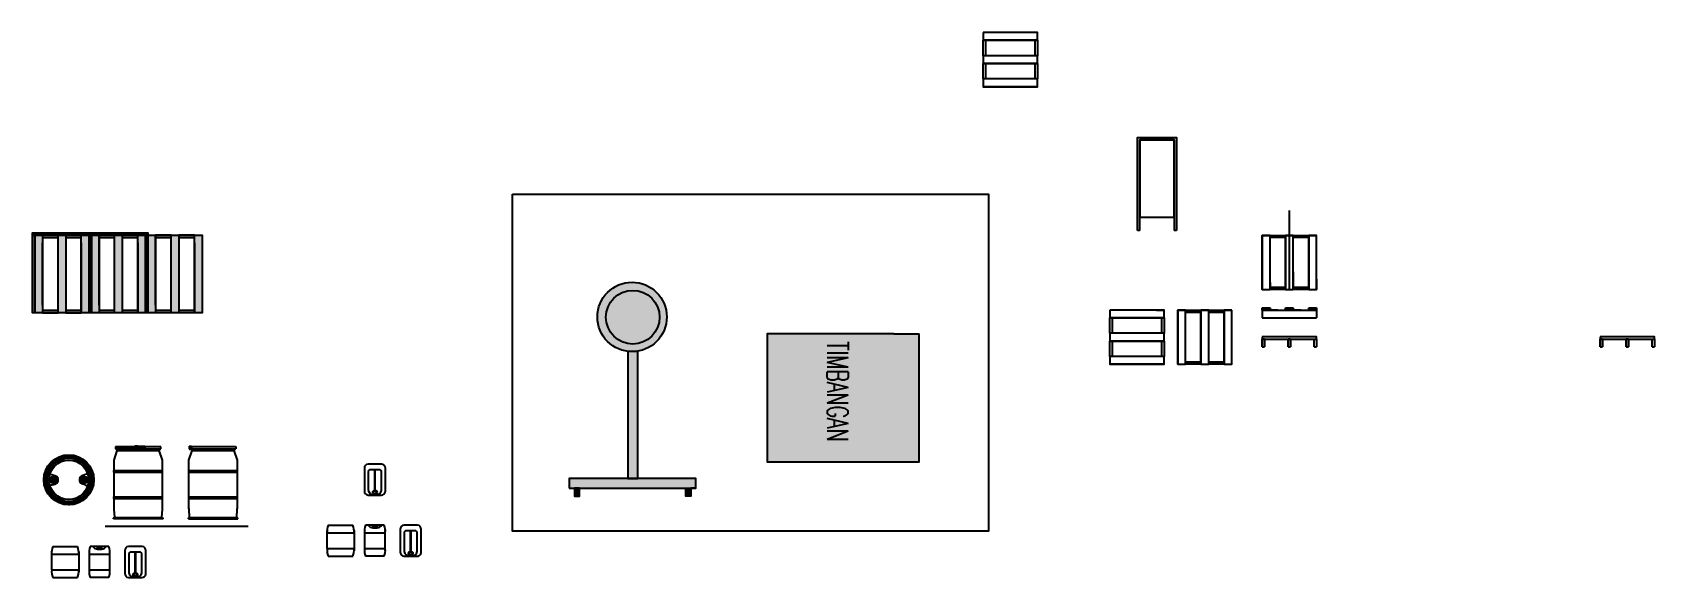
# Model space of a CAD drawing. Header units: millimetres. Extents: x 19989 to 114677, y -6335 to 49043.
# Drawn here: x 19989 to 40922, y 18775 to 25805 of the extents above; entities that cross this region are included whole.
import ezdxf
from ezdxf.enums import TextEntityAlignment as Align

# ---------------------------------------------------------------- set-up
doc = ezdxf.new("R2010")
doc.units = ezdxf.units.MM
doc.header["$MEASUREMENT"] = 0
doc.linetypes.add('( Hidden )', pattern=[0.375, 0.25, -0.125])
doc.layers.add('Edges', color=7, linetype='Continuous')
doc.layers.add('Notes', color=50, linetype='( Hidden )', lineweight=60)
doc.styles.add('dD-RS', font='romans.shx', dxfattribs={"width": 0.8})

msp = doc.modelspace()

# ---------------------------------------------------------------- texts
at = {"layer": 'Notes', "color": 4, "style": 'dD-RS', "width": 0.65}
msp.add_text('TIMBANGAN', height=273.58, rotation=270, dxfattribs=at).set_placement((30380.1, 21822.8), align=Align.MIDDLE_LEFT)

# ---------------------------------------------------------------- blocks, each defined once
blk = doc.blocks.new('plasticwaterdrumplan')
at = {"layer": 'Edges'}
for p, q in [((19.15, 3.55), (22, 2.66)), ((19.8, 0.65), (19.83, 0.88)), ((19.83, 0.42), (19.8, 0.65)), ((19.83, 0.88), (19.88, 1)), ((19.88, 0.3), (19.83, 0.42)), ((19.88, 1), (20.09, 0.86)), ((19.88, 0.3), (20.09, 0.44)), ((20.09, 0.86), (20.13, 0.97)), ((20.13, 0.33), (20.09, 0.44)), ((20.13, 0.97), (20.23, 1.1)), ((20.23, 0.2), (20.13, 0.33)), ((20.23, 1.1), (20.36, 1.2)), ((20.36, 0.1), (20.23, 0.2)), ((20.33, 1.45), (20.45, 1.5)), ((20.33, 1.45), (20.47, 1.24)), ((20.33, -0.15), (20.47, 0.06)), ((20.36, 1.2), (20.47, 1.24)), ((20.47, 0.06), (20.36, 0.1)), ((20.45, 1.5), (20.68, 1.53)), ((20.68, 1.53), (20.91, 1.5)), ((20.68, 1.01), (20.77, 1)), ((21.03, 1.45), (20.89, 1.24)), ((20.89, 1.24), (21, 1.2)), ((21, 0.1), (20.89, 0.06)), ((21.03, -0.15), (20.89, 0.06)), ((20.91, 1.5), (21.03, 1.45)), ((21, 1.2), (21.13, 1.1)), ((21.13, 0.2), (21, 0.1)), ((21.13, 1.1), (21.23, 0.97)), ((21.23, 0.33), (21.13, 0.2)), ((21.23, 0.97), (21.27, 0.86)), ((21.27, 0.44), (21.23, 0.33)), ((21.48, 1), (21.27, 0.86)), ((21.48, 0.3), (21.27, 0.44)), ((21.48, 1), (21.53, 0.88)), ((21.53, 0.42), (21.48, 0.3)), ((21.53, 0.88), (21.56, 0.65)), ((21.56, 0.65), (21.53, 0.42)), ((37.52, 3.55), (34.66, 2.66)), ((35.13, 0.88), (35.1, 0.65)), ((35.1, 0.65), (35.13, 0.42)), ((35.19, 1), (35.13, 0.88)), ((35.13, 0.42), (35.19, 0.3)), ((35.19, 1), (35.39, 0.86)), ((35.19, 0.3), (35.39, 0.44)), ((35.44, 0.97), (35.39, 0.86)), ((35.39, 0.44), (35.44, 0.33)), ((35.54, 1.1), (35.44, 0.97)), ((35.44, 0.33), (35.54, 0.2)), ((35.67, 1.2), (35.54, 1.1)), ((35.54, 0.2), (35.67, 0.1)), ((35.76, 1.5), (35.63, 1.45)), ((35.63, 1.45), (35.78, 1.24)), ((35.63, -0.15), (35.78, 0.06)), ((35.78, 1.24), (35.67, 1.2)), ((35.67, 0.1), (35.78, 0.06)), ((35.99, 1.53), (35.76, 1.5)), ((35.99, 1.01), (35.89, 1)), ((36.22, 1.5), (35.99, 1.53)), ((36.34, 1.45), (36.2, 1.24)), ((36.3, 1.2), (36.2, 1.24)), ((36.2, 0.06), (36.3, 0.1)), ((36.34, -0.15), (36.2, 0.06)), ((36.34, 1.45), (36.22, 1.5)), ((36.44, 1.1), (36.3, 1.2)), ((36.3, 0.1), (36.44, 0.2)), ((36.54, 0.97), (36.44, 1.1)), ((36.44, 0.2), (36.54, 0.33)), ((36.58, 0.86), (36.54, 0.97)), ((36.54, 0.33), (36.58, 0.44)), ((36.79, 1), (36.58, 0.86)), ((36.79, 0.3), (36.58, 0.44)), ((36.84, 0.88), (36.79, 1)), ((36.79, 0.3), (36.84, 0.42)), ((36.87, 0.65), (36.84, 0.88)), ((36.84, 0.42), (36.87, 0.65)), ((20.41, -1.85), (19.15, -2.26)), ((20.45, -0.2), (20.33, -0.15)), ((20.41, -1.85), (22, -1.35)), ((20.68, -0.23), (20.45, -0.2)), ((20.91, -0.2), (20.68, -0.23)), ((21.03, -0.15), (20.91, -0.2)), ((36.26, -1.85), (34.66, -1.35)), ((35.63, -0.15), (35.76, -0.2)), ((35.76, -0.2), (35.99, -0.23)), ((35.99, -0.23), (36.22, -0.2)), ((36.22, -0.2), (36.34, -0.15)), ((36.26, -1.85), (37.52, -2.26)), ((25.72, -10.23), (26.59, -10.46)), ((25.73, -10.21), (26.78, -10.49)), ((26.36, -10.41), (26.54, -10.46)), ((26.36, -10.43), (26.53, -10.48)), ((26.54, -10.46), (26.53, -10.48)), ((26.54, -10.46), (26.59, -10.47)), ((26.59, -10.46), (26.6, -10.46)), ((26.6, -10.48), (26.59, -10.47)), ((26.62, -10.47), (26.6, -10.46)), ((26.6, -10.46), (26.75, -10.5)), ((26.61, -10.48), (26.6, -10.48)), ((26.61, -10.48), (26.61, -10.49)), ((26.62, -10.5), (26.61, -10.49)), ((26.63, -10.48), (26.62, -10.47)), ((26.62, -10.47), (26.62, -10.47)), ((26.63, -10.5), (26.62, -10.5)), ((26.64, -10.49), (26.63, -10.48)), ((26.63, -10.51), (26.63, -10.5)), ((26.64, -10.52), (26.63, -10.51)), ((26.65, -10.5), (26.64, -10.49)), ((26.64, -10.49), (26.64, -10.49)), ((26.64, -10.53), (26.64, -10.52)), ((26.64, -10.54), (26.64, -10.53)), ((26.64, -10.57), (26.65, -10.54)), ((26.65, -10.54), (26.64, -10.54)), ((26.64, -10.59), (26.64, -10.57)), ((26.65, -10.61), (26.64, -10.59)), ((26.65, -10.51), (26.65, -10.5)), ((26.66, -10.52), (26.65, -10.51)), ((26.65, -10.51), (26.65, -10.51)), ((26.65, -10.54), (26.67, -10.53)), ((26.66, -10.53), (26.65, -10.55)), ((26.65, -10.55), (26.65, -10.54)), ((26.65, -10.55), (26.65, -10.55)), ((26.66, -10.64), (26.65, -10.61)), ((26.66, -10.53), (26.66, -10.52)), ((26.67, -10.56), (26.66, -10.57)), ((26.66, -10.57), (26.66, -10.59)), ((26.66, -10.59), (26.66, -10.6)), ((26.66, -10.6), (26.67, -10.62)), ((26.68, -10.66), (26.66, -10.64)), ((26.67, -10.53), (26.69, -10.51)), ((26.68, -10.54), (26.67, -10.56)), ((26.67, -10.62), (26.69, -10.64)), ((26.7, -10.53), (26.68, -10.54)), ((26.7, -10.67), (26.68, -10.66)), ((26.69, -10.51), (26.72, -10.5)), ((26.7, -10.56), (26.69, -10.59)), ((26.69, -10.59), (26.7, -10.63)), ((26.69, -10.64), (26.71, -10.65)), ((26.72, -10.53), (26.7, -10.53)), ((26.72, -10.54), (26.7, -10.56)), ((26.7, -10.63), (26.72, -10.65)), ((26.73, -10.68), (26.7, -10.67)), ((26.71, -10.65), (26.73, -10.66)), ((26.72, -10.5), (26.75, -10.5)), ((26.74, -10.52), (26.72, -10.53)), ((26.75, -10.53), (26.72, -10.54)), ((26.72, -10.65), (26.77, -10.66)), ((26.73, -10.66), (26.76, -10.67)), ((26.75, -10.69), (26.73, -10.68)), ((26.77, -10.53), (26.74, -10.52)), ((26.75, -10.5), (26.77, -10.5)), ((26.75, -10.5), (26.77, -10.51)), ((26.78, -10.54), (26.75, -10.53)), ((26.78, -10.69), (26.75, -10.69)), ((26.76, -10.67), (26.77, -10.66)), ((26.77, -10.5), (26.8, -10.51)), ((26.8, -10.51), (26.77, -10.51)), ((26.79, -10.54), (26.77, -10.53)), ((26.77, -10.66), (26.81, -10.68)), ((26.78, -10.49), (27.01, -10.56)), ((26.78, -10.49), (26.8, -10.51)), ((26.78, -10.54), (26.8, -10.55)), ((26.81, -10.68), (26.78, -10.69)), ((26.81, -10.55), (26.79, -10.54)), ((26.8, -10.51), (26.82, -10.53)), ((26.81, -10.55), (26.8, -10.55)), ((26.81, -10.55), (26.81, -10.55)), ((26.81, -10.55), (26.85, -10.56)), ((26.81, -10.68), (26.81, -10.68)), ((26.81, -10.68), (26.93, -10.71)), ((26.82, -10.53), (26.84, -10.55)), ((26.84, -10.55), (26.85, -10.56)), ((26.85, -10.56), (27.07, -10.63)), ((26.9, -10.77), (26.89, -10.83)), ((26.89, -10.83), (26.9, -10.77)), ((26.89, -10.83), (26.9, -10.88)), ((26.9, -10.88), (26.89, -10.83)), ((26.89, -10.83), (26.89, -10.83)), ((26.9, -10.83), (26.89, -10.83)), ((26.93, -10.72), (26.9, -10.77)), ((26.9, -10.77), (26.93, -10.72)), ((26.9, -10.77), (26.91, -10.77)), ((26.9, -10.83), (26.91, -10.77)), ((26.9, -10.77), (26.9, -10.77)), ((26.9, -10.83), (26.91, -10.78)), ((26.91, -10.88), (26.9, -10.83)), ((26.9, -10.88), (26.9, -10.83)), ((26.9, -10.83), (26.9, -10.83)), ((26.9, -10.88), (26.91, -10.93)), ((26.91, -10.88), (26.9, -10.88)), ((26.9, -10.88), (26.9, -10.88)), ((26.9, -10.88), (26.9, -10.88)), ((26.92, -10.93), (26.9, -10.88)), ((26.92, -10.93), (26.9, -10.88)), ((26.91, -10.78), (26.93, -10.73)), ((26.91, -10.77), (26.93, -10.73)), ((26.91, -10.77), (26.91, -10.78)), ((26.91, -10.83), (26.92, -10.78)), ((26.92, -10.78), (26.91, -10.83)), ((26.91, -10.83), (26.92, -10.88)), ((26.91, -10.88), (26.91, -10.83)), ((26.93, -10.93), (26.91, -10.88)), ((26.92, -10.93), (26.91, -10.88)), ((26.91, -10.93), (26.95, -10.98)), ((26.92, -10.93), (26.91, -10.93)), ((26.92, -10.78), (26.94, -10.73)), ((26.94, -10.73), (26.92, -10.78)), ((26.92, -10.88), (26.93, -10.93)), ((26.92, -10.93), (26.92, -10.93)), ((26.92, -10.93), (26.92, -10.93)), ((26.95, -10.98), (26.92, -10.93)), ((26.95, -10.97), (26.92, -10.93)), ((26.95, -10.98), (26.92, -10.93)), ((26.93, -10.71), (26.93, -10.72)), ((26.93, -10.72), (26.94, -10.71)), ((26.94, -10.71), (26.93, -10.71)), ((26.93, -10.73), (26.94, -10.72)), ((26.93, -10.73), (26.94, -10.72)), ((26.93, -10.73), (26.93, -10.72)), ((26.93, -10.72), (26.93, -10.72)), ((26.93, -10.73), (26.93, -10.73)), ((26.93, -10.93), (26.96, -10.97)), ((26.96, -10.97), (26.93, -10.93)), ((26.94, -10.72), (26.94, -10.71)), ((26.95, -10.72), (26.94, -10.73)), ((26.94, -10.73), (26.95, -10.72)), ((26.95, -10.72), (26.94, -10.72)), ((26.94, -10.72), (26.94, -10.72)), ((27.05, -10.75), (26.95, -10.72)), ((26.95, -10.72), (26.95, -10.72)), ((26.99, -11.01), (26.95, -10.97)), ((26.95, -10.98), (26.95, -10.97)), ((26.95, -10.98), (26.99, -11.02)), ((26.99, -11.01), (26.95, -10.98)), ((26.99, -11.01), (26.95, -10.98)), ((26.95, -10.98), (26.95, -10.98)), ((26.95, -10.98), (26.95, -10.98)), ((26.96, -10.97), (27, -11)), ((27, -11), (26.96, -10.97)), ((26.99, -11.01), (26.99, -11.01)), ((26.99, -11.01), (26.99, -11.01)), ((26.99, -11.01), (26.99, -11.02)), ((27.04, -11.03), (26.99, -11.01)), ((27.04, -11.03), (26.99, -11.01)), ((27.04, -11.04), (26.99, -11.01)), ((26.99, -11.02), (27.04, -11.04)), ((27.02, -10.78), (27, -10.85)), ((27, -10.85), (27.02, -10.91)), ((27, -11), (27.04, -11.02)), ((27.04, -11.03), (27, -11)), ((27.05, -10.75), (27.02, -10.78)), ((27.02, -10.91), (27.07, -10.96)), ((27.04, -11.02), (27.32, -11.11)), ((27.32, -11.13), (27.04, -11.03)), ((27.32, -11.12), (27.04, -11.03)), ((27.32, -11.12), (27.04, -11.03)), ((27.31, -11.13), (27.04, -11.04)), ((27.04, -11.04), (27.04, -11.04)), ((27.31, -11.13), (27.04, -11.04)), ((27.26, -10.81), (27.05, -10.75)), ((27.07, -10.63), (27.11, -10.63)), ((27.08, -10.63), (27.07, -10.63)), ((27.07, -10.96), (27.13, -10.98)), ((27.08, -10.63), (27.11, -10.63)), ((27.09, -10.64), (27.08, -10.63)), ((27.09, -10.64), (27.11, -10.63)), ((27.1, -10.64), (27.09, -10.64)), ((27.1, -10.64), (27.11, -10.64)), ((27.11, -10.64), (27.1, -10.64)), ((27.17, -10.64), (27.11, -10.63)), ((27.11, -10.63), (27.11, -10.63)), ((27.11, -10.63), (27.11, -10.63)), ((27.11, -10.63), (27.17, -10.64)), ((27.11, -10.63), (27.17, -10.64)), ((27.11, -10.64), (27.11, -10.63)), ((27.11, -10.64), (27.11, -10.64)), ((27.11, -10.64), (27.17, -10.65)), ((27.11, -10.64), (27.17, -10.65)), ((27.15, -10.65), (27.11, -10.64)), ((27.13, -10.98), (27.2, -10.96)), ((27.17, -10.66), (27.15, -10.65)), ((28.04, -10.93), (27.15, -10.65)), ((27.44, -10.69), (27.17, -10.64)), ((27.44, -10.68), (27.17, -10.64)), ((27.44, -10.68), (27.17, -10.64)), ((27.43, -10.7), (27.17, -10.65)), ((27.44, -10.69), (27.17, -10.65)), ((27.17, -10.66), (27.43, -10.7)), ((27.2, -10.96), (27.25, -10.91)), ((27.25, -10.91), (27.27, -10.85)), ((27.27, -10.85), (27.26, -10.81)), ((28, -11.04), (27.26, -10.81)), ((27.31, -11.13), (27.6, -11.21)), ((27.6, -11.2), (27.31, -11.13)), ((27.32, -11.11), (27.6, -11.19)), ((27.6, -11.19), (27.32, -11.12)), ((27.6, -11.2), (27.32, -11.12)), ((27.6, -11.2), (27.32, -11.13)), ((27.43, -10.7), (27.7, -10.74)), ((27.7, -10.73), (27.43, -10.7)), ((27.44, -10.68), (27.71, -10.72)), ((27.71, -10.72), (27.44, -10.68)), ((27.71, -10.73), (27.44, -10.69)), ((27.71, -10.72), (27.44, -10.69)), ((27.6, -11.19), (27.89, -11.24)), ((27.88, -11.25), (27.6, -11.19)), ((27.88, -11.25), (27.6, -11.2)), ((27.88, -11.25), (27.6, -11.2)), ((27.88, -11.26), (27.6, -11.2)), ((27.88, -11.26), (27.6, -11.21)), ((27.98, -10.76), (27.7, -10.73)), ((27.7, -10.74), (27.98, -10.76)), ((27.71, -10.72), (27.98, -10.74)), ((27.98, -10.75), (27.71, -10.72)), ((27.98, -10.75), (27.71, -10.72)), ((27.98, -10.75), (27.71, -10.73)), ((28.17, -11.28), (27.88, -11.25)), ((28.17, -11.29), (27.88, -11.25)), ((28.17, -11.28), (27.88, -11.25)), ((28.17, -11.29), (27.88, -11.26)), ((28.17, -11.29), (27.88, -11.26)), ((27.89, -11.24), (28.17, -11.27)), ((28.25, -10.76), (27.98, -10.74)), ((28.25, -10.77), (27.98, -10.75)), ((28.25, -10.77), (27.98, -10.75)), ((28.25, -10.76), (27.98, -10.75)), ((28.25, -10.78), (27.98, -10.76)), ((27.98, -10.76), (28.25, -10.78)), ((28.04, -11.11), (28, -11.04)), ((28.01, -11.04), (28, -11.04)), ((28.01, -11.04), (28.04, -11.1)), ((28.02, -11.05), (28.01, -11.04)), ((28.02, -11.05), (28.04, -11.1)), ((28.02, -11.05), (28.05, -11.09)), ((28.02, -11.05), (28.02, -11.05)), ((28.03, -11.05), (28.02, -11.05)), ((28.05, -11.09), (28.03, -11.05)), ((28.03, -11.05), (28.05, -11.09)), ((28.03, -11.05), (28.05, -11.09)), ((28.03, -11.05), (28.03, -11.05)), ((28.03, -11.05), (28.03, -11.05)), ((28.03, -11.05), (28.07, -11.06)), ((28.04, -10.93), (28.09, -10.9)), ((28.05, -10.93), (28.04, -10.93)), ((28.05, -11.09), (28.04, -11.1)), ((28.04, -11.1), (28.04, -11.1)), ((28.04, -11.1), (28.13, -11.12)), ((28.04, -11.1), (28.12, -11.12)), ((28.13, -11.13), (28.04, -11.11)), ((28.1, -10.9), (28.05, -10.93)), ((28.1, -10.91), (28.05, -10.93)), ((28.05, -10.93), (28.05, -10.93)), ((28.06, -10.93), (28.05, -10.93)), ((28.12, -11.11), (28.05, -11.09)), ((28.05, -11.09), (28.05, -11.09)), ((28.05, -11.09), (28.05, -11.09)), ((28.05, -11.09), (28.12, -11.12)), ((28.05, -11.09), (28.12, -11.11)), ((28.1, -10.91), (28.06, -10.93)), ((28.1, -10.91), (28.06, -10.94)), ((28.06, -10.94), (28.1, -10.92)), ((28.06, -10.94), (28.06, -10.93)), ((28.06, -10.94), (28.11, -10.95)), ((28.06, -10.94), (28.06, -10.94)), ((28.08, -11.07), (28.07, -11.06)), ((28.08, -11.07), (28.09, -11.07)), ((28.09, -10.9), (28.18, -10.92)), ((28.09, -11.07), (28.1, -11.07)), ((28.09, -11.07), (28.09, -11.07)), ((28.09, -11.07), (28.09, -11.07)), ((28.18, -10.92), (28.1, -10.9)), ((28.1, -10.91), (28.1, -10.9)), ((28.18, -10.93), (28.1, -10.91)), ((28.17, -10.93), (28.1, -10.91)), ((28.1, -10.91), (28.1, -10.91)), ((28.17, -10.93), (28.1, -10.91)), ((28.1, -10.91), (28.1, -10.91)), ((28.1, -10.92), (28.1, -10.91)), ((28.1, -10.92), (28.17, -10.94)), ((28.1, -11.07), (28.1, -11.07)), ((28.1, -11.07), (28.1, -11.07)), ((28.11, -11.07), (28.1, -11.07)), ((28.11, -10.95), (28.11, -10.95)), ((28.11, -10.95), (28.11, -10.95)), ((28.14, -10.96), (28.11, -10.95)), ((28.11, -10.95), (28.11, -10.95)), ((28.11, -10.95), (28.11, -10.95)), ((28.11, -11.07), (28.14, -11.07)), ((28.19, -11.07), (28.12, -11.11)), ((28.12, -11.11), (28.19, -11.07)), ((28.12, -11.12), (28.2, -11.08)), ((28.12, -11.12), (28.19, -11.08)), ((28.12, -11.12), (28.12, -11.11)), ((28.12, -11.11), (28.12, -11.11)), ((28.13, -11.12), (28.12, -11.12)), ((28.12, -11.12), (28.12, -11.12)), ((28.13, -11.12), (28.2, -11.08)), ((28.2, -11.09), (28.13, -11.13)), ((28.17, -10.99), (28.14, -10.96)), ((28.14, -11.07), (28.16, -11.05)), ((28.16, -11.05), (28.17, -11.02)), ((28.18, -10.93), (28.17, -10.93)), ((28.17, -10.93), (28.17, -10.93)), ((28.17, -10.93), (28.17, -10.94)), ((28.21, -11), (28.17, -10.93)), ((28.21, -11), (28.17, -10.93)), ((28.17, -10.94), (28.21, -11)), ((28.17, -11.02), (28.17, -10.99)), ((28.17, -11.27), (28.46, -11.29)), ((28.46, -11.29), (28.17, -11.28)), ((28.46, -11.3), (28.17, -11.28)), ((28.17, -11.29), (28.46, -11.31)), ((28.46, -11.3), (28.17, -11.29)), ((28.46, -11.3), (28.17, -11.29)), ((28.18, -10.92), (28.18, -10.93)), ((28.22, -11), (28.18, -10.92)), ((28.18, -10.92), (28.23, -11)), ((28.22, -11), (28.18, -10.93)), ((28.21, -11), (28.19, -11.07)), ((28.19, -11.08), (28.21, -11)), ((28.19, -11.07), (28.21, -11)), ((28.19, -11.08), (28.19, -11.07)), ((28.19, -11.07), (28.19, -11.07)), ((28.2, -11.08), (28.19, -11.08)), ((28.23, -11), (28.2, -11.09)), ((28.2, -11.08), (28.22, -11)), ((28.2, -11.08), (28.22, -11)), ((28.2, -11.08), (28.2, -11.08)), ((28.21, -11), (28.22, -11)), ((28.21, -11), (28.21, -11)), ((28.21, -11), (28.21, -11)), ((28.22, -11), (28.22, -11)), ((28.25, -10.76), (28.52, -10.77)), ((28.52, -10.77), (28.25, -10.76)), ((28.52, -10.78), (28.25, -10.77)), ((28.52, -10.78), (28.25, -10.77)), ((28.25, -10.78), (28.52, -10.79)), ((28.52, -10.79), (28.25, -10.78)), ((28.43, -10.93), (29.05, -10.92)), ((28.44, -11.17), (28.43, -10.93)), ((28.43, -10.93), (28.44, -10.94)), ((29.04, -10.93), (28.44, -10.94)), ((29.04, -10.93), (28.44, -10.94)), ((28.44, -10.94), (28.44, -11.16)), ((28.44, -10.94), (28.45, -11.16)), ((28.44, -10.94), (28.45, -10.95)), ((28.44, -10.94), (28.44, -10.94)), ((29.04, -11.15), (28.44, -11.16)), ((28.44, -11.16), (28.44, -11.17)), ((28.45, -11.16), (28.44, -11.16)), ((28.44, -11.17), (29.05, -11.16)), ((28.45, -10.95), (29.03, -10.94)), ((29.03, -10.94), (28.45, -10.95)), ((29.03, -10.94), (28.45, -10.95)), ((28.46, -11.15), (28.45, -10.95)), ((28.45, -10.95), (28.45, -11.15)), ((28.45, -10.95), (28.45, -10.95)), ((28.45, -10.95), (28.45, -10.95)), ((28.45, -10.95), (28.45, -11.15)), ((29.03, -11.14), (28.45, -11.15)), ((28.45, -11.15), (28.45, -11.15)), ((28.45, -11.15), (28.45, -11.16)), ((28.46, -11.15), (28.45, -11.15)), ((29.04, -11.15), (28.45, -11.16)), ((29.03, -11.15), (28.45, -11.15)), ((29.03, -11.14), (28.46, -11.15)), ((28.46, -11.29), (28.75, -11.28)), ((28.75, -11.29), (28.46, -11.29)), ((28.75, -11.29), (28.46, -11.3)), ((28.76, -11.29), (28.46, -11.3)), ((28.76, -11.3), (28.46, -11.3)), ((28.76, -11.3), (28.46, -11.31)), ((28.52, -10.77), (28.79, -10.77)), ((28.79, -10.77), (28.52, -10.77)), ((28.79, -10.78), (28.52, -10.78)), ((28.79, -10.78), (28.52, -10.78)), ((28.52, -10.79), (28.79, -10.79)), ((28.79, -10.79), (28.52, -10.79)), ((28.75, -11.28), (29.04, -11.25)), ((29.04, -11.26), (28.75, -11.29)), ((29.04, -11.26), (28.75, -11.29)), ((29.05, -11.27), (28.76, -11.3)), ((29.05, -11.27), (28.76, -11.29)), ((29.05, -11.27), (28.76, -11.3)), ((29.06, -10.76), (28.79, -10.77)), ((29.06, -10.76), (28.79, -10.77)), ((29.06, -10.77), (28.79, -10.78)), ((29.06, -10.77), (28.79, -10.78)), ((29.06, -10.78), (28.79, -10.79)), ((28.79, -10.79), (29.06, -10.78)), ((29.03, -10.94), (29.04, -10.93)), ((29.03, -10.94), (29.03, -11.14)), ((29.03, -11.15), (29.03, -10.94)), ((29.03, -11.14), (29.03, -10.94)), ((29.03, -10.94), (29.03, -10.94)), ((29.03, -10.94), (29.03, -10.94)), ((29.03, -11.15), (29.03, -11.14)), ((29.03, -11.14), (29.03, -11.14)), ((29.04, -11.15), (29.03, -11.15)), ((29.04, -10.93), (29.05, -10.92)), ((29.04, -11.15), (29.04, -10.93)), ((29.04, -11.15), (29.04, -10.93)), ((29.04, -10.93), (29.04, -10.93)), ((29.05, -11.16), (29.04, -11.15)), ((29.04, -11.15), (29.04, -11.15)), ((29.04, -11.25), (29.33, -11.21)), ((29.33, -11.21), (29.04, -11.26)), ((29.33, -11.22), (29.04, -11.26)), ((29.05, -10.92), (29.05, -11.16)), ((29.33, -11.22), (29.05, -11.27)), ((29.33, -11.22), (29.05, -11.27)), ((29.05, -11.27), (29.33, -11.23)), ((29.06, -10.76), (29.33, -10.74)), ((29.33, -10.75), (29.06, -10.77)), ((29.33, -10.75), (29.06, -10.76)), ((29.06, -10.78), (29.33, -10.76)), ((29.33, -10.76), (29.06, -10.78)), ((29.33, -10.76), (29.06, -10.77)), ((29.81, -10.63), (29.33, -10.75)), ((29.8, -10.63), (29.33, -10.75)), ((29.8, -10.63), (29.33, -10.74)), ((29.81, -10.64), (29.33, -10.75)), ((29.33, -10.75), (29.33, -10.74)), ((29.33, -10.75), (29.33, -10.75)), ((29.33, -10.75), (29.33, -10.75)), ((29.33, -10.75), (29.34, -10.76)), ((29.33, -10.75), (29.33, -10.76)), ((29.33, -10.76), (29.33, -10.76)), ((29.33, -10.76), (29.34, -10.76)), ((29.33, -10.77), (29.34, -10.76)), ((29.33, -10.76), (29.33, -10.76)), ((29.33, -10.76), (29.33, -10.76)), ((29.33, -10.76), (29.34, -10.76)), ((29.33, -10.76), (29.33, -10.76)), ((29.33, -10.76), (29.33, -10.77)), ((29.33, -10.76), (29.33, -10.76)), ((29.83, -11.05), (29.33, -11.22)), ((29.33, -11.21), (29.83, -11.05)), ((29.83, -11.06), (29.33, -11.22)), ((29.83, -11.06), (29.33, -11.22)), ((29.84, -11.06), (29.33, -11.23)), ((29.84, -11.07), (29.33, -11.23)), ((29.33, -11.21), (29.33, -11.21)), ((29.33, -11.21), (29.33, -11.21)), ((29.33, -11.21), (29.33, -11.21)), ((29.33, -11.21), (29.33, -11.21)), ((29.33, -11.21), (29.33, -11.21)), ((29.33, -11.21), (29.33, -11.21)), ((29.33, -11.21), (29.33, -11.21)), ((29.33, -11.21), (29.33, -11.22)), ((29.33, -11.22), (29.33, -11.23)), ((29.33, -11.22), (29.33, -11.22)), ((29.33, -11.22), (29.33, -11.22)), ((29.33, -11.22), (29.33, -11.22)), ((29.33, -11.22), (29.33, -11.22)), ((29.33, -11.23), (29.33, -11.23)), ((29.81, -10.64), (29.34, -10.76)), ((29.34, -10.76), (29.81, -10.65)), ((29.34, -10.76), (29.34, -10.76)), ((30.28, -10.5), (29.8, -10.63)), ((30.28, -10.5), (29.8, -10.63)), ((30.28, -10.51), (29.81, -10.63)), ((30.28, -10.51), (29.81, -10.64)), ((30.29, -10.51), (29.81, -10.64)), ((29.81, -10.65), (30.29, -10.52)), ((30.32, -10.87), (29.83, -11.05)), ((29.83, -11.05), (30.32, -10.87)), ((30.32, -10.88), (29.83, -11.06)), ((30.33, -10.88), (29.83, -11.06)), ((30.33, -10.88), (29.84, -11.07)), ((30.33, -10.88), (29.84, -11.06)), ((30.76, -10.36), (30.28, -10.5)), ((30.76, -10.37), (30.28, -10.51)), ((30.76, -10.37), (30.28, -10.5)), ((30.76, -10.37), (30.28, -10.51)), ((30.29, -10.52), (30.76, -10.38)), ((30.76, -10.38), (30.29, -10.51)), ((30.32, -10.87), (30.8, -10.67)), ((30.8, -10.67), (30.32, -10.87)), ((30.8, -10.68), (30.32, -10.88)), ((30.81, -10.68), (30.33, -10.88)), ((30.81, -10.68), (30.33, -10.88)), ((30.33, -10.88), (30.81, -10.69)), ((30.76, -10.36), (31.23, -10.22)), ((30.76, -10.38), (31.3, -10.22)), ((31.23, -10.22), (30.76, -10.37)), ((31.23, -10.22), (30.76, -10.37)), ((31.24, -10.23), (30.76, -10.38)), ((31.23, -10.23), (30.76, -10.37)), ((30.8, -10.67), (31.26, -10.46)), ((31.27, -10.46), (30.8, -10.67)), ((31.27, -10.46), (30.8, -10.68)), ((31.28, -10.47), (30.81, -10.69)), ((31.27, -10.47), (30.81, -10.68)), ((31.28, -10.47), (30.81, -10.68)), ((31.26, -10.21), (31.23, -10.22)), ((31.26, -10.21), (31.23, -10.22)), ((31.27, -10.21), (31.23, -10.22)), ((31.27, -10.22), (31.23, -10.23)), ((31.27, -10.22), (31.24, -10.23)), ((31.26, -10.21), (31.3, -10.2)), ((31.3, -10.2), (31.26, -10.21)), ((31.26, -10.46), (31.33, -10.42)), ((31.3, -10.2), (31.27, -10.21)), ((31.3, -10.21), (31.27, -10.22)), ((31.3, -10.21), (31.27, -10.22)), ((31.3, -10.44), (31.27, -10.46)), ((31.31, -10.45), (31.27, -10.46)), ((31.31, -10.45), (31.27, -10.47)), ((31.31, -10.45), (31.28, -10.47)), ((31.31, -10.45), (31.28, -10.47)), ((31.3, -10.2), (31.33, -10.19)), ((31.33, -10.19), (31.3, -10.2)), ((31.33, -10.19), (31.3, -10.2)), ((31.34, -10.2), (31.3, -10.21)), ((31.33, -10.2), (31.3, -10.21)), ((31.3, -10.22), (31.34, -10.21)), ((31.34, -10.43), (31.3, -10.44)), ((31.34, -10.43), (31.31, -10.45)), ((31.35, -10.43), (31.31, -10.45)), ((31.35, -10.43), (31.31, -10.45)), ((31.31, -10.45), (31.35, -10.44)), ((31.36, -10.18), (31.33, -10.19)), ((31.37, -10.18), (31.33, -10.19)), ((31.37, -10.18), (31.33, -10.19)), ((31.37, -10.19), (31.33, -10.2)), ((31.33, -10.42), (31.4, -10.39)), ((31.34, -10.21), (31.4, -10.19)), ((31.37, -10.19), (31.34, -10.2)), ((31.38, -10.41), (31.34, -10.43)), ((31.37, -10.41), (31.34, -10.43)), ((31.38, -10.41), (31.35, -10.43)), ((31.35, -10.44), (31.39, -10.42)), ((31.38, -10.42), (31.35, -10.43)), ((31.4, -10.17), (31.36, -10.18)), ((31.4, -10.17), (31.37, -10.18)), ((31.4, -10.18), (31.37, -10.19)), ((31.4, -10.18), (31.37, -10.18)), ((31.4, -10.18), (31.37, -10.19)), ((31.41, -10.39), (31.37, -10.41)), ((31.41, -10.39), (31.38, -10.41)), ((31.42, -10.4), (31.38, -10.42)), ((31.42, -10.4), (31.38, -10.41)), ((31.42, -10.4), (31.39, -10.42)), ((31.4, -10.17), (31.43, -10.16)), ((31.43, -10.16), (31.4, -10.17)), ((31.44, -10.17), (31.4, -10.18)), ((31.43, -10.17), (31.4, -10.18)), ((31.43, -10.17), (31.4, -10.18)), ((31.4, -10.19), (31.44, -10.18)), ((31.4, -10.39), (31.44, -10.37)), ((31.45, -10.37), (31.41, -10.39)), ((31.44, -10.37), (31.41, -10.39)), ((31.42, -10.4), (31.46, -10.38)), ((31.45, -10.38), (31.42, -10.4)), ((31.45, -10.38), (31.42, -10.4)), ((31.47, -10.15), (31.43, -10.16)), ((31.47, -10.15), (31.43, -10.16)), ((31.47, -10.16), (31.43, -10.17)), ((31.47, -10.16), (31.43, -10.17)), ((31.44, -10.18), (31.5, -10.16)), ((31.47, -10.17), (31.44, -10.17)), ((31.44, -10.37), (31.51, -10.33)), ((31.48, -10.35), (31.44, -10.37)), ((31.48, -10.36), (31.45, -10.37)), ((31.49, -10.36), (31.45, -10.38)), ((31.49, -10.36), (31.45, -10.38)), ((31.46, -10.38), (31.49, -10.36)), ((31.5, -10.14), (31.47, -10.15)), ((31.5, -10.15), (31.47, -10.16)), ((31.5, -10.15), (31.47, -10.15)), ((31.5, -10.15), (31.47, -10.16)), ((31.5, -10.16), (31.47, -10.17)), ((31.51, -10.33), (31.48, -10.35)), ((31.52, -10.34), (31.48, -10.36)), ((31.53, -10.34), (31.49, -10.36)), ((31.52, -10.34), (31.49, -10.36)), ((31.52, -10.34), (31.49, -10.36)), ((31.5, -10.14), (31.53, -10.13)), ((31.54, -10.14), (31.5, -10.15)), ((31.54, -10.14), (31.5, -10.15)), ((31.53, -10.14), (31.5, -10.15)), ((31.5, -10.16), (31.54, -10.15)), ((31.54, -10.15), (31.5, -10.16)), ((31.51, -10.33), (31.54, -10.31)), ((31.55, -10.32), (31.51, -10.33)), ((31.56, -10.32), (31.52, -10.34)), ((31.55, -10.32), (31.52, -10.34)), ((31.56, -10.32), (31.52, -10.34)), ((31.57, -10.13), (31.53, -10.13)), ((31.57, -10.13), (31.53, -10.14)), ((31.56, -10.33), (31.53, -10.34)), ((31.57, -10.13), (31.54, -10.14)), ((31.57, -10.14), (31.54, -10.15)), ((31.57, -10.14), (31.54, -10.14)), ((31.54, -10.15), (31.59, -10.14)), ((31.54, -10.31), (31.61, -10.27)), ((31.59, -10.3), (31.55, -10.32)), ((31.58, -10.3), (31.55, -10.32)), ((31.59, -10.3), (31.56, -10.32)), ((31.59, -10.3), (31.56, -10.32)), ((31.56, -10.33), (31.6, -10.31)), ((31.6, -10.12), (31.57, -10.13)), ((31.6, -10.12), (31.57, -10.13)), ((31.6, -10.13), (31.57, -10.14)), ((31.6, -10.13), (31.57, -10.13)), ((31.59, -10.14), (31.57, -10.14)), ((31.61, -10.28), (31.58, -10.3)), ((31.6, -10.13), (31.59, -10.14)), ((31.59, -10.14), (31.6, -10.14)), ((31.61, -10.14), (31.59, -10.14)), ((31.59, -10.14), (31.59, -10.14)), ((31.62, -10.28), (31.59, -10.3)), ((31.62, -10.28), (31.59, -10.3)), ((31.63, -10.29), (31.59, -10.3)), ((31.6, -10.12), (31.63, -10.13)), ((31.63, -10.13), (31.6, -10.12)), ((31.6, -10.12), (31.6, -10.12)), ((31.62, -10.13), (31.6, -10.12)), ((31.6, -10.12), (31.6, -10.13)), ((31.62, -10.13), (31.6, -10.13)), ((31.62, -10.13), (31.6, -10.13)), ((31.6, -10.13), (31.6, -10.13)), ((31.6, -10.14), (31.62, -10.15)), ((31.63, -10.29), (31.6, -10.31)), ((31.63, -10.15), (31.61, -10.14)), ((31.61, -10.27), (31.66, -10.24)), ((31.65, -10.26), (31.61, -10.28)), ((31.64, -10.14), (31.62, -10.13)), ((31.64, -10.14), (31.62, -10.13)), ((31.62, -10.13), (31.62, -10.13)), ((31.65, -10.14), (31.62, -10.13)), ((31.62, -10.13), (31.62, -10.13)), ((31.62, -10.13), (31.63, -10.13)), ((31.62, -10.15), (31.64, -10.16)), ((31.65, -10.26), (31.62, -10.28)), ((31.66, -10.26), (31.62, -10.28)), ((31.65, -10.13), (31.63, -10.13)), ((31.63, -10.13), (31.63, -10.13)), ((31.65, -10.14), (31.63, -10.13)), ((31.65, -10.16), (31.63, -10.15)), ((31.66, -10.27), (31.63, -10.29)), ((31.66, -10.27), (31.63, -10.29)), ((31.66, -10.15), (31.64, -10.14)), ((31.65, -10.14), (31.64, -10.14)), ((31.64, -10.14), (31.64, -10.14)), ((31.65, -10.15), (31.64, -10.14)), ((31.64, -10.16), (31.65, -10.17)), ((31.67, -10.15), (31.65, -10.13)), ((31.65, -10.14), (31.65, -10.13)), ((31.67, -10.15), (31.65, -10.14)), ((31.67, -10.15), (31.65, -10.14)), ((31.65, -10.14), (31.65, -10.14)), ((31.67, -10.17), (31.65, -10.15)), ((31.66, -10.15), (31.65, -10.15)), ((31.66, -10.17), (31.65, -10.16)), ((31.65, -10.17), (31.66, -10.19)), ((31.67, -10.24), (31.65, -10.26)), ((31.68, -10.24), (31.65, -10.26)), ((31.67, -10.15), (31.66, -10.15)), ((31.68, -10.16), (31.66, -10.15)), ((31.67, -10.18), (31.66, -10.17)), ((31.66, -10.19), (31.67, -10.2)), ((31.67, -10.23), (31.66, -10.24)), ((31.66, -10.24), (31.67, -10.24)), ((31.66, -10.27), (31.7, -10.25)), ((31.69, -10.25), (31.66, -10.26)), ((31.69, -10.25), (31.66, -10.27)), ((31.7, -10.25), (31.66, -10.27)), ((31.67, -10.15), (31.69, -10.16)), ((31.67, -10.15), (31.67, -10.15)), ((31.68, -10.16), (31.67, -10.15)), ((31.67, -10.15), (31.67, -10.15)), ((31.68, -10.16), (31.67, -10.15)), ((31.67, -10.17), (31.68, -10.16)), ((31.68, -10.18), (31.67, -10.17)), ((31.68, -10.2), (31.67, -10.18)), ((31.67, -10.2), (31.67, -10.22)), ((31.67, -10.22), (31.67, -10.23)), ((31.67, -10.24), (31.68, -10.23)), ((31.67, -10.24), (31.68, -10.24)), ((31.68, -10.16), (31.69, -10.16)), ((31.7, -10.18), (31.68, -10.16)), ((31.68, -10.16), (31.68, -10.16)), ((31.68, -10.16), (31.68, -10.16)), ((31.69, -10.18), (31.68, -10.16)), ((31.69, -10.18), (31.68, -10.16)), ((31.69, -10.2), (31.68, -10.18)), ((31.69, -10.18), (31.68, -10.18)), ((31.68, -10.21), (31.68, -10.2)), ((31.68, -10.23), (31.68, -10.21)), ((31.68, -10.24), (31.69, -10.23)), ((31.68, -10.24), (31.69, -10.25)), ((31.7, -10.17), (31.69, -10.16)), ((31.69, -10.19), (31.69, -10.18)), ((31.7, -10.19), (31.69, -10.18)), ((31.69, -10.18), (31.69, -10.18)), ((31.7, -10.18), (31.69, -10.18)), ((31.7, -10.19), (31.69, -10.19)), ((31.7, -10.21), (31.69, -10.19)), ((31.69, -10.19), (31.69, -10.2)), ((31.69, -10.21), (31.69, -10.2)), ((31.7, -10.21), (31.69, -10.21)), ((31.69, -10.23), (31.69, -10.21)), ((31.69, -10.23), (31.7, -10.21)), ((31.69, -10.25), (31.7, -10.23)), ((31.69, -10.25), (31.69, -10.23)), ((31.69, -10.23), (31.7, -10.23)), ((31.69, -10.23), (31.69, -10.23)), ((31.69, -10.25), (31.7, -10.25)), ((31.69, -10.25), (31.69, -10.25)), ((31.7, -10.19), (31.7, -10.17)), ((31.7, -10.18), (31.7, -10.17)), ((31.7, -10.19), (31.7, -10.18)), ((31.7, -10.19), (31.71, -10.21)), ((31.7, -10.19), (31.7, -10.19)), ((31.7, -10.21), (31.7, -10.19)), ((31.7, -10.21), (31.7, -10.19)), ((31.7, -10.19), (31.7, -10.19)), ((31.71, -10.21), (31.7, -10.23)), ((31.7, -10.21), (31.71, -10.21)), ((31.7, -10.23), (31.7, -10.21)), ((31.7, -10.21), (31.7, -10.21)), ((31.7, -10.21), (31.7, -10.21)), ((31.7, -10.23), (31.7, -10.21)), ((31.7, -10.25), (31.7, -10.23)), ((31.7, -10.23), (31.7, -10.23)), ((31.7, -10.25), (31.7, -10.23)), ((31.7, -10.23), (31.7, -10.23)), ((31.7, -10.25), (31.7, -10.25))]:
    blk.add_line(p, q, dxfattribs=at)
for centre, radius in [((28.33, 0.65), 12.22), ((28.33, 0.65), 12), ((28.33, 0.65), 11.16), ((28.33, 0.65), 10.55), ((28.33, 0.65), 9.63), ((20.68, 0.65), 1.55), ((20.68, 0.65), 1.39), ((20.68, 0.65), 1.33), ((20.68, 0.65), 1.2), ((20.68, 0.65), 0.36), ((35.99, 0.65), 1.55), ((35.99, 0.65), 1.39), ((35.99, 0.65), 1.33), ((35.99, 0.65), 1.2), ((35.99, 0.65), 0.36)]:
    blk.add_circle(centre, radius, dxfattribs=at)
for centre, start, end in [((20.85, 0.65), 299.81686, 60.18314), ((35.81, 0.65), 119.81686, 240.18314)]:
    blk.add_arc(centre, 2.31, start, end, dxfattribs=at)
blk = doc.blocks.new('plastic water drum ls')
at = {"layer": 'Edges'}
for p, q in [((-10.88, 17.57), (-11.02, 17.49)), ((-11.02, 17.49), (-11.02, 16.47)), ((-11.02, 16.47), (-10.88, 16.39)), ((-10.88, 17.57), (-1.77, 17.57)), ((-10.44, 16.39), (-10.88, 16.39)), ((-10.35, 15.91), (-10.44, 16.39)), ((-1.74, 16.39), (-10.44, 16.39)), ((-10.35, 15.71), (-10.35, 15.91)), ((-2.74, 17.33), (-2.74, 17.33)), ((-2.74, 16.62), (-2.74, 17.33)), ((-1.82, 17.33), (-2.74, 17.33)), ((-1.82, 16.62), (-2.74, 16.62)), ((-2.54, 17.02), (-2.55, 16.99)), ((-2.55, 16.99), (-2.55, 16.97)), ((-2.55, 16.97), (-2.55, 16.94)), ((-2.55, 16.94), (-2.54, 16.92)), ((-2.53, 17.04), (-2.54, 17.02)), ((-2.54, 16.92), (-2.53, 16.9)), ((-2.51, 17.05), (-2.53, 17.04)), ((-2.53, 16.9), (-2.51, 16.88)), ((-2.49, 17.06), (-2.51, 17.05)), ((-2.51, 16.88), (-2.49, 16.87)), ((-2.47, 17.07), (-2.49, 17.06)), ((-2.49, 16.87), (-2.47, 16.87)), ((-2.46, 17.07), (-2.47, 17.07)), ((-2.46, 16.87), (-2.47, 16.87)), ((-2.44, 17.06), (-2.46, 17.07)), ((-2.46, 16.87), (-2.44, 16.87)), ((-2.42, 17.05), (-2.44, 17.06)), ((-2.42, 17.05), (-2.44, 17.06)), ((-2.44, 17.06), (-2.44, 17.06)), ((-2.44, 16.87), (-2.42, 16.88)), ((-2.44, 16.87), (-2.42, 16.88)), ((-2.44, 16.87), (-2.44, 16.87)), ((-2.4, 17.04), (-2.42, 17.05)), ((-2.41, 17.04), (-2.42, 17.05)), ((-2.42, 16.88), (-2.41, 16.9)), ((-2.42, 16.88), (-2.4, 16.9)), ((-2.39, 17.02), (-2.41, 17.04)), ((-2.41, 16.9), (-2.39, 16.92)), ((-2.39, 17.02), (-2.4, 17.04)), ((-2.4, 16.9), (-2.39, 16.92)), ((-2.38, 16.99), (-2.39, 17.02)), ((-2.38, 16.99), (-2.39, 17.02)), ((-2.39, 16.92), (-2.38, 16.94)), ((-2.39, 16.92), (-2.38, 16.94)), ((-2.38, 16.97), (-2.38, 16.99)), ((-2.37, 16.97), (-2.38, 16.99)), ((-2.38, 16.94), (-2.38, 16.97)), ((-2.38, 16.94), (-2.37, 16.97)), ((-2.09, 17.02), (-2.1, 16.99)), ((-2.1, 16.99), (-2.1, 16.97)), ((-2.1, 16.97), (-2.1, 16.94)), ((-2.1, 16.94), (-2.09, 16.92)), ((-2.08, 17.04), (-2.09, 17.02)), ((-2.09, 16.92), (-2.08, 16.9)), ((-2.06, 17.05), (-2.08, 17.04)), ((-2.08, 16.9), (-2.06, 16.88)), ((-2.04, 17.06), (-2.06, 17.05)), ((-2.06, 16.88), (-2.04, 16.87)), ((-2.02, 17.07), (-2.04, 17.06)), ((-2.04, 16.87), (-2.02, 16.87)), ((-2.01, 17.07), (-2.02, 17.07)), ((-2.01, 16.87), (-2.02, 16.87)), ((-2, 17.06), (-2.01, 17.07)), ((-2.01, 16.87), (-2, 16.87)), ((-1.97, 17.05), (-2, 17.06)), ((-1.99, 17.06), (-2, 17.06)), ((-2, 16.87), (-1.97, 16.88)), ((-2, 16.87), (-1.99, 16.87)), ((-1.97, 17.05), (-1.99, 17.06)), ((-1.99, 16.87), (-1.97, 16.88)), ((-1.95, 17.04), (-1.97, 17.05)), ((-1.96, 17.04), (-1.97, 17.05)), ((-1.97, 16.88), (-1.95, 16.9)), ((-1.97, 16.88), (-1.96, 16.9)), ((-1.94, 17.02), (-1.96, 17.04)), ((-1.96, 16.9), (-1.94, 16.92)), ((-1.94, 17.02), (-1.95, 17.04)), ((-1.95, 16.9), (-1.94, 16.92)), ((-1.93, 16.99), (-1.94, 17.02)), ((-1.93, 16.99), (-1.94, 17.02)), ((-1.94, 16.92), (-1.93, 16.94)), ((-1.94, 16.92), (-1.93, 16.94)), ((-1.93, 16.97), (-1.93, 16.99)), ((-1.93, 16.97), (-1.93, 16.99)), ((-1.93, 16.94), (-1.93, 16.97)), ((-1.93, 16.94), (-1.93, 16.97)), ((-1.82, 16.62), (-1.82, 17.33)), ((-1.82, 17.33), (-1.78, 17.33)), ((-1.78, 16.62), (-1.82, 16.62)), ((-1.78, 17.54), (-1.77, 17.56)), ((-1.78, 17.33), (-1.78, 17.54)), ((-1.78, 17.33), (-1.65, 17.33)), ((-1.78, 16.51), (-1.78, 16.62)), ((-1.65, 16.62), (-1.78, 16.62)), ((-1.77, 16.48), (-1.78, 16.51)), ((-1.77, 17.58), (-1.76, 17.6)), ((-1.77, 17.57), (-1.77, 17.58)), ((-1.77, 17.56), (-1.77, 17.57)), ((-1.77, 16.45), (-1.77, 16.48)), ((-1.76, 16.43), (-1.77, 16.45)), ((-1.76, 17.6), (-1.75, 17.61)), ((-1.75, 16.4), (-1.76, 16.43)), ((-1.75, 17.61), (-1.74, 17.63)), ((-1.74, 16.39), (-1.75, 16.4)), ((-1.74, 17.63), (-1.73, 17.64)), ((-1.73, 16.38), (-1.74, 16.39)), ((-1.73, 17.64), (-1.71, 17.65)), ((-1.72, 16.36), (-1.73, 16.38)), ((-1.7, 16.35), (-1.72, 16.36)), ((-1.71, 17.65), (-1.7, 17.66)), ((-1.7, 17.66), (-1.68, 17.67)), ((-1.68, 16.33), (-1.7, 16.35)), ((-1.68, 17.67), (-1.67, 17.68)), ((-1.68, 17.53), (-1.66, 17.53)), ((-1.66, 17.53), (-1.68, 17.53)), ((-1.68, 17.53), (-1.68, 17.53)), ((-1.66, 16.32), (-1.68, 16.33)), ((-1.67, 17.68), (-1.66, 17.68)), ((-1.66, 17.68), (-1.64, 17.68)), ((-1.66, 17.53), (-1.65, 17.53)), ((-1.64, 16.31), (-1.66, 16.32)), ((-1.64, 17.54), (-1.65, 17.54)), ((-1.65, 17.54), (-1.65, 17.54)), ((-1.65, 17.54), (-1.65, 17.53)), ((-1.65, 17.53), (-1.65, 17.33)), ((-1.65, 17.53), (-1.65, 17.53)), ((-1.65, 17.53), (-1.65, 17.53)), ((-1.65, 17.53), (-1.65, 17.53)), ((-1.61, 17.33), (-1.65, 17.33)), ((-1.65, 16.62), (-1.65, 16.51)), ((-1.61, 16.62), (-1.65, 16.62)), ((-1.65, 16.51), (-1.65, 16.5)), ((-1.65, 16.5), (-1.65, 16.49)), ((-1.65, 16.49), (-1.65, 16.48)), ((-1.65, 16.48), (-1.64, 16.47)), ((-1.64, 17.68), (-1.63, 17.68)), ((-1.63, 17.55), (-1.64, 17.55)), ((-1.64, 17.55), (-1.64, 17.55)), ((-1.64, 17.55), (-1.64, 17.54)), ((-1.64, 17.55), (-1.64, 17.55)), ((-1.64, 16.47), (-1.64, 16.47)), ((-1.64, 16.47), (-1.63, 16.46)), ((-1.61, 16.31), (-1.64, 16.31)), ((-0.43, 17.68), (-1.63, 17.68)), ((-1.63, 17.55), (-1.63, 17.55)), ((-1.44, 17.55), (-1.63, 17.55)), ((-1.63, 17.55), (-1.63, 17.55)), ((-1.63, 16.46), (-1.62, 16.45)), ((-1.62, 16.45), (-1.62, 16.45)), ((-1.62, 16.45), (-1.61, 16.44)), ((-1.61, 16.62), (-1.61, 17.33)), ((-1.61, 16.44), (-1.6, 16.44)), ((-1.61, 16.31), (-1.61, 16.3)), ((-1.61, 16.3), (-1.58, 16.3)), ((-1.6, 16.44), (-1.59, 16.44)), ((-1.59, 16.44), (-1.59, 16.44)), ((-1.59, 16.44), (-1.44, 16.44)), ((-1.58, 16.3), (-0.47, 16.3)), ((-1.56, 17.53), (-1.57, 17.52)), ((-1.56, 17.52), (-1.57, 17.52)), ((-1.56, 17.52), (-1.57, 17.52)), ((-1.56, 17.52), (-1.57, 17.51)), ((-1.57, 17.52), (-1.57, 17.51)), ((-1.57, 17.52), (-1.57, 17.52)), ((-1.57, 17.51), (-1.57, 17.51)), ((-1.55, 17.51), (-1.57, 17.51)), ((-1.57, 17.51), (-1.57, 17.5)), ((-1.57, 17.51), (-1.57, 17.5)), ((-1.57, 17.5), (-1.57, 17.44)), ((-1.57, 17.5), (-1.57, 17.5)), ((-1.57, 17.5), (-1.57, 17.44)), ((-1.55, 17.5), (-1.57, 17.5)), ((-1.57, 17.44), (-1.57, 17.44)), ((-1.57, 17.44), (-1.55, 17.44)), ((-1.57, 16.56), (-1.57, 16.56)), ((-1.57, 16.56), (-1.57, 16.49)), ((-1.57, 16.56), (-1.57, 16.49)), ((-1.55, 16.56), (-1.57, 16.56)), ((-1.57, 16.49), (-1.57, 16.49)), ((-1.57, 16.49), (-1.57, 16.49)), ((-1.57, 16.49), (-1.57, 16.49)), ((-1.57, 16.49), (-1.57, 16.49)), ((-1.57, 16.48), (-1.57, 16.49)), ((-1.56, 16.48), (-1.57, 16.49)), ((-1.55, 16.49), (-1.57, 16.49)), ((-1.55, 16.49), (-1.57, 16.49)), ((-1.56, 16.48), (-1.57, 16.48)), ((-1.56, 16.48), (-1.57, 16.48)), ((-1.57, 16.48), (-1.57, 16.48)), ((-1.56, 16.47), (-1.57, 16.48)), ((-1.55, 17.53), (-1.56, 17.53)), ((-1.56, 17.53), (-1.56, 17.53)), ((-1.56, 17.53), (-1.56, 17.52)), ((-1.56, 17.53), (-1.56, 17.53)), ((-1.54, 17.53), (-1.56, 17.53)), ((-1.56, 17.52), (-1.56, 17.52)), ((-1.54, 17.52), (-1.56, 17.52)), ((-1.55, 17.52), (-1.56, 17.52)), ((-1.56, 16.48), (-1.56, 16.48)), ((-1.56, 16.47), (-1.56, 16.48)), ((-1.55, 16.48), (-1.56, 16.48)), ((-1.54, 16.48), (-1.56, 16.48)), ((-1.56, 16.47), (-1.56, 16.47)), ((-1.55, 16.47), (-1.56, 16.47)), ((-1.56, 16.47), (-1.56, 16.47)), ((-1.54, 16.47), (-1.56, 16.47)), ((-1.55, 17.53), (-1.55, 17.53)), ((-1.55, 17.53), (-1.54, 17.53)), ((-1.54, 17.52), (-1.55, 17.52)), ((-1.55, 17.52), (-1.55, 17.51)), ((-1.52, 17.52), (-1.55, 17.52)), ((-1.52, 17.51), (-1.55, 17.51)), ((-1.55, 17.51), (-1.55, 17.5)), ((-1.55, 17.5), (-1.55, 17.44)), ((-1.52, 17.5), (-1.55, 17.5)), ((-1.55, 17.44), (-1.52, 17.44)), ((-1.55, 16.56), (-1.55, 16.49)), ((-1.52, 16.56), (-1.55, 16.56)), ((-1.55, 16.49), (-1.52, 16.49)), ((-1.55, 16.49), (-1.55, 16.49)), ((-1.55, 16.49), (-1.55, 16.48)), ((-1.52, 16.49), (-1.55, 16.49)), ((-1.55, 16.48), (-1.54, 16.48)), ((-1.52, 16.48), (-1.55, 16.48)), ((-1.55, 16.47), (-1.55, 16.47)), ((-1.55, 16.47), (-1.55, 16.47)), ((-1.55, 16.47), (-1.54, 16.47)), ((-1.54, 17.53), (-1.54, 17.52)), ((-1.51, 17.53), (-1.54, 17.53)), ((-1.54, 17.53), (-1.53, 17.53)), ((-1.54, 17.53), (-1.54, 17.53)), ((-1.51, 17.52), (-1.54, 17.52)), ((-1.54, 16.48), (-1.54, 16.47)), ((-1.51, 16.48), (-1.54, 16.48)), ((-1.51, 16.47), (-1.54, 16.47)), ((-1.54, 16.47), (-1.53, 16.47)), ((-1.52, 17.53), (-1.53, 17.53)), ((-1.53, 16.47), (-1.51, 16.47)), ((-1.51, 17.53), (-1.52, 17.53)), ((-1.47, 17.52), (-1.52, 17.52)), ((-1.52, 17.52), (-1.51, 17.52)), ((-1.52, 17.51), (-1.52, 17.52)), ((-1.48, 17.51), (-1.52, 17.51)), ((-1.52, 17.51), (-1.52, 17.5)), ((-1.52, 17.5), (-1.48, 17.5)), ((-1.52, 17.5), (-1.52, 17.44)), ((-1.52, 17.44), (-1.48, 17.44)), ((-1.52, 16.56), (-1.52, 16.49)), ((-1.48, 16.56), (-1.52, 16.56)), ((-1.52, 16.49), (-1.52, 16.49)), ((-1.52, 16.49), (-1.48, 16.49)), ((-1.52, 16.48), (-1.52, 16.49)), ((-1.48, 16.49), (-1.52, 16.49)), ((-1.51, 16.48), (-1.52, 16.48)), ((-1.47, 16.48), (-1.52, 16.48)), ((-1.47, 17.53), (-1.51, 17.53)), ((-1.51, 17.52), (-1.51, 17.53)), ((-1.51, 17.53), (-1.5, 17.53)), ((-1.47, 17.52), (-1.51, 17.52)), ((-1.51, 16.47), (-1.51, 16.48)), ((-1.47, 16.48), (-1.51, 16.48)), ((-1.47, 16.47), (-1.51, 16.47)), ((-1.51, 16.47), (-1.5, 16.47)), ((-1.5, 17.53), (-1.49, 17.53)), ((-1.5, 16.47), (-1.47, 16.47)), ((-1.47, 17.53), (-1.49, 17.53)), ((-1.47, 17.52), (-1.48, 17.51)), ((-1.43, 17.51), (-1.48, 17.51)), ((-1.48, 17.51), (-1.48, 17.5)), ((-1.48, 17.5), (-1.48, 17.44)), ((-1.43, 17.5), (-1.48, 17.5)), ((-1.48, 17.44), (-1.45, 17.44)), ((-1.48, 16.56), (-1.48, 16.49)), ((-1.45, 16.56), (-1.48, 16.56)), ((-1.48, 16.49), (-1.48, 16.49)), ((-1.43, 16.49), (-1.48, 16.49)), ((-1.43, 16.49), (-1.48, 16.49)), ((-1.47, 16.48), (-1.48, 16.49)), ((-1.47, 17.53), (-1.47, 17.52)), ((-1.47, 17.53), (-1.46, 17.53)), ((0.87, 17.53), (-1.47, 17.53)), ((-1.47, 17.52), (-1.47, 17.52)), ((-1.43, 17.52), (-1.47, 17.52)), ((0.87, 17.52), (-1.47, 17.52)), ((-1.43, 16.48), (-1.47, 16.48)), ((-1.47, 16.48), (-1.47, 16.48)), ((-1.47, 16.47), (-1.47, 16.48)), ((-1.47, 16.48), (0.87, 16.48)), ((-1.47, 16.47), (-1.46, 16.47)), ((0.87, 16.47), (-1.47, 16.47)), ((-1.46, 17.53), (-1.46, 17.54)), ((-1.46, 17.54), (-1.45, 17.54)), ((-1.2, 17.54), (-1.46, 17.54)), ((-1.42, 17.53), (-1.46, 17.53)), ((-1.46, 17.53), (-1.46, 17.53)), ((-1.46, 16.47), (-1.46, 16.46)), ((-1.46, 16.47), (-1.46, 16.47)), ((-1.46, 16.47), (-1.45, 16.47)), ((-1.46, 16.46), (-1.45, 16.46)), ((-1.2, 16.46), (-1.46, 16.46)), ((-1.45, 17.54), (-1.44, 17.54)), ((-1.45, 17.44), (-1.45, 16.56)), ((-1.45, 17.44), (-1.43, 17.44)), ((-1.43, 16.56), (-1.45, 16.56)), ((-1.45, 16.47), (-1.44, 16.47)), ((-1.45, 16.46), (-1.44, 16.44)), ((-1.45, 16.46), (-1.45, 16.46)), ((-1.45, 16.46), (-1.44, 16.45)), ((-1.44, 17.55), (-1.44, 17.55)), ((-1.44, 17.54), (-1.44, 17.55)), ((-1.44, 17.55), (-1.43, 17.55)), ((-1.42, 17.55), (-1.44, 17.55)), ((-1.42, 16.47), (-1.44, 16.47)), ((-1.44, 16.45), (-1.43, 16.45)), ((-1.44, 16.44), (-0.48, 16.44)), ((-1.43, 17.55), (-1.42, 17.55)), ((-1.43, 17.52), (-1.43, 17.51)), ((-1.43, 17.52), (0.87, 17.52)), ((-1.43, 17.51), (-1.43, 17.5)), ((-1.43, 17.51), (0.87, 17.51)), ((-1.43, 17.5), (-1.43, 17.44)), ((-1.43, 17.5), (0.87, 17.5)), ((-1.43, 17.44), (-1.43, 16.56)), ((-1.43, 16.56), (-1.43, 16.49)), ((-1.43, 16.49), (-1.43, 16.49)), ((-1.43, 16.49), (-1.43, 16.48)), ((-1.43, 16.49), (0.87, 16.49)), ((0.87, 16.49), (-1.43, 16.49)), ((-1.43, 16.48), (0.87, 16.48)), ((-1.43, 16.45), (-1.42, 16.45)), ((-1.42, 17.55), (-1.41, 17.55)), ((-1.42, 17.53), (-1.42, 17.53)), ((-1.2, 17.53), (-1.42, 17.53)), ((-1.42, 16.47), (-1.41, 16.47)), ((-1.42, 16.47), (-1.42, 16.47)), ((-1.42, 16.45), (-1.41, 16.45)), ((-1.41, 17.55), (-1.4, 17.55)), ((-1.41, 16.47), (-1.4, 16.47)), ((-1.41, 16.45), (-1.4, 16.44)), ((-1.4, 17.55), (-1.39, 17.55)), ((-1.4, 16.47), (-1.33, 16.47)), ((-1.4, 16.44), (-1.39, 16.44)), ((-1.39, 17.55), (-1.37, 17.56)), ((-1.39, 16.44), (-1.37, 16.44)), ((-1.37, 17.56), (-1.36, 17.56)), ((-1.37, 16.44), (-1.36, 16.44)), ((-1.36, 17.56), (-1.35, 17.56)), ((-1.36, 16.44), (-1.35, 16.44)), ((-1.35, 17.56), (-1.34, 17.56)), ((-1.35, 16.44), (-1.34, 16.44)), ((-1.33, 17.56), (-1.34, 17.56)), ((-1.33, 16.44), (-1.34, 16.44)), ((-1.33, 17.56), (-1.32, 17.56)), ((-1.33, 17.56), (-1.33, 17.56)), ((-1.33, 16.47), (-1.33, 16.47)), ((-1.33, 16.47), (-1.3, 16.47)), ((-1.33, 16.44), (-1.32, 16.44)), ((-1.33, 16.44), (-1.33, 16.44)), ((-1.32, 17.56), (-1.32, 17.56)), ((-1.32, 17.56), (-1.32, 17.56)), ((-1.32, 17.56), (-1.31, 17.56)), ((-1.32, 17.56), (-1.32, 17.56)), ((-1.32, 16.44), (-1.32, 16.44)), ((-1.32, 16.44), (-1.32, 16.44)), ((-1.32, 16.44), (-1.31, 16.44)), ((-1.32, 16.44), (-1.32, 16.44)), ((-1.31, 17.56), (-1.3, 17.56)), ((-1.31, 16.44), (-1.3, 16.44)), ((-1.3, 17.56), (-1.28, 17.56)), ((-1.3, 16.47), (-1.26, 16.47)), ((-1.3, 16.44), (-1.28, 16.44)), ((-1.28, 17.56), (-1.27, 17.55)), ((-1.28, 16.44), (-1.27, 16.44)), ((-1.27, 17.55), (-1.26, 17.55)), ((-1.27, 16.44), (-1.26, 16.44)), ((-1.26, 17.55), (-1.25, 17.55)), ((-1.25, 16.47), (-1.26, 16.47)), ((-1.26, 16.44), (-1.25, 16.45)), ((-1.24, 17.55), (-1.25, 17.55)), ((-1.25, 16.47), (-1.21, 16.47)), ((-1.25, 16.45), (-1.24, 16.45)), ((-1.24, 17.55), (-1.23, 17.55)), ((-0.44, 17.55), (-1.24, 17.55)), ((-1.24, 16.45), (-1.23, 16.45)), ((-1.23, 17.55), (-1.22, 17.54)), ((-1.23, 16.45), (-1.22, 16.45)), ((-1.22, 17.54), (-1.21, 17.54)), ((-1.22, 16.45), (-1.21, 16.46)), ((-1.21, 17.54), (-1.2, 17.54)), ((-1.21, 16.47), (-1.21, 16.47)), ((-1.21, 16.47), (-1.2, 16.47)), ((-1.21, 16.46), (-1.2, 16.46)), ((-1.2, 17.53), (-1.2, 17.54)), ((-1.15, 17.53), (-1.2, 17.53)), ((-1.2, 16.47), (-1.2, 16.46)), ((-1.2, 16.47), (-1.15, 16.47)), ((-1.14, 17.53), (-1.15, 17.53)), ((-1.14, 16.47), (-1.15, 16.47)), ((-1.14, 17.53), (-0.86, 17.53)), ((-1.14, 16.47), (-1.03, 16.47)), ((-0.86, 16.47), (-1.03, 16.47)), ((-0.86, 17.53), (-0.86, 17.53)), ((-0.58, 17.53), (-0.86, 17.53)), ((-0.86, 17.53), (-0.47, 17.53)), ((-0.86, 16.47), (-0.76, 16.47)), ((-0.86, 16.47), (-0.86, 16.47)), ((-0.58, 16.47), (-0.76, 16.47)), ((-0.76, 16.47), (-0.49, 16.47)), ((-0.47, 17.53), (-0.58, 17.53)), ((-0.49, 16.47), (-0.58, 16.47)), ((-0.49, 16.47), (-0.43, 16.47)), ((-0.48, 16.44), (-0.47, 16.44)), ((-0.47, 17.53), (-0.42, 17.53)), ((-0.47, 16.44), (-0.46, 16.44)), ((-0.47, 16.3), (-0.45, 16.3)), ((-0.46, 16.44), (-0.45, 16.44)), ((-0.45, 16.44), (-0.45, 16.45)), ((-0.45, 16.45), (-0.44, 16.45)), ((-0.45, 16.3), (-0.42, 16.31)), ((-0.43, 17.55), (-0.44, 17.55)), ((-0.44, 16.45), (-0.43, 16.46)), ((-0.4, 17.68), (-0.43, 17.68)), ((-0.42, 17.54), (-0.43, 17.55)), ((-0.43, 17.55), (-0.43, 17.55)), ((-0.43, 17.55), (-0.43, 17.55)), ((-0.43, 16.46), (-0.43, 16.47)), ((-0.43, 16.47), (-0.43, 16.47)), ((-0.43, 16.47), (-0.3, 16.47)), ((-0.42, 17.53), (-0.42, 17.54)), ((-0.42, 17.54), (-0.42, 17.54)), ((-0.42, 17.54), (-0.42, 17.54)), ((-0.42, 17.53), (-0.42, 17.53)), ((-0.42, 17.53), (-0.42, 17.53)), ((-0.42, 17.53), (-0.42, 17.53)), ((-0.42, 17.53), (-0.29, 17.53)), ((-0.42, 16.31), (-0.4, 16.32)), ((-0.38, 17.67), (-0.4, 17.68)), ((-0.4, 16.32), (-0.38, 16.33)), ((-0.36, 17.66), (-0.38, 17.67)), ((-0.38, 16.33), (-0.36, 16.35)), ((-0.35, 17.65), (-0.36, 17.66)), ((-0.36, 16.35), (-0.34, 16.36)), ((-0.33, 17.64), (-0.35, 17.65)), ((-0.34, 16.36), (-0.33, 16.38)), ((-0.32, 17.62), (-0.33, 17.64)), ((-0.33, 16.38), (-0.32, 16.39)), ((-0.31, 17.6), (-0.32, 17.62)), ((-0.32, 16.41), (-0.3, 16.43)), ((-0.32, 16.39), (-0.32, 16.41)), ((-0.32, 16.39), (10.44, 16.39)), ((-0.3, 17.58), (-0.31, 17.6)), ((-0.3, 17.57), (-0.3, 17.58)), ((-0.3, 17.56), (-0.3, 17.57)), ((-0.3, 17.57), (10.88, 17.57)), ((-0.29, 17.53), (-0.3, 17.56)), ((-0.3, 16.46), (-0.3, 16.47)), ((-0.3, 16.47), (0.33, 16.47)), ((-0.3, 16.43), (-0.3, 16.46)), ((0.29, 17.53), (-0.29, 17.53)), ((0.58, 17.53), (0.29, 17.53)), ((0.86, 17.53), (0.29, 17.53)), ((0.58, 16.47), (0.33, 16.47)), ((0.33, 16.47), (0.58, 16.47)), ((0.86, 17.53), (0.58, 17.53)), ((0.58, 16.47), (0.58, 16.47)), ((0.86, 16.47), (0.58, 16.47)), ((0.86, 17.53), (0.87, 17.53)), ((0.86, 17.53), (0.87, 17.53)), ((0.86, 16.47), (0.87, 16.47)), ((0.86, 16.47), (0.87, 16.47)), ((0.87, 17.53), (0.87, 17.53)), ((0.87, 17.53), (0.87, 17.52)), ((0.87, 17.53), (0.87, 17.53)), ((0.87, 17.53), (0.87, 17.53)), ((1.36, 17.53), (0.87, 17.53)), ((0.87, 17.53), (3.22, 17.53)), ((0.87, 17.52), (0.87, 17.52)), ((0.87, 17.52), (0.87, 17.51)), ((0.87, 17.52), (3.22, 17.52)), ((0.87, 17.52), (3.23, 17.52)), ((0.87, 17.51), (0.87, 17.51)), ((0.87, 17.51), (0.87, 17.5)), ((0.87, 17.51), (3.23, 17.51)), ((0.87, 17.5), (0.87, 16.49)), ((3.23, 17.5), (0.87, 17.5)), ((0.87, 16.49), (0.87, 16.49)), ((0.87, 16.48), (0.87, 16.49)), ((3.23, 16.49), (0.87, 16.49)), ((3.23, 16.49), (0.87, 16.49)), ((0.87, 16.48), (0.87, 16.48)), ((0.87, 16.47), (0.87, 16.48)), ((0.87, 16.48), (0.87, 16.48)), ((3.22, 16.48), (0.87, 16.48)), ((3.23, 16.48), (0.87, 16.48)), ((0.87, 16.47), (0.87, 16.47)), ((0.87, 16.47), (0.87, 16.47)), ((0.87, 16.47), (0.87, 16.47)), ((0.87, 16.47), (0.87, 16.47)), ((0.87, 16.47), (1.36, 16.47)), ((3.22, 16.47), (0.87, 16.47)), ((1.36, 17.53), (1.37, 17.53)), ((1.36, 16.47), (1.37, 16.47)), ((1.86, 17.53), (1.37, 17.53)), ((1.82, 16.47), (1.37, 16.47)), ((1.82, 16.47), (1.86, 16.47)), ((1.86, 17.53), (1.86, 17.53)), ((1.86, 17.53), (2.33, 17.53)), ((2.3, 16.47), (1.86, 16.47)), ((1.86, 16.47), (1.86, 16.47)), ((2.3, 16.47), (2.33, 16.47)), ((2.33, 17.53), (2.34, 17.53)), ((2.33, 16.47), (2.34, 16.47)), ((2.34, 17.53), (2.8, 17.53)), ((2.34, 16.47), (2.8, 16.47)), ((2.84, 17.53), (2.8, 17.53)), ((2.8, 17.53), (2.8, 17.53)), ((2.8, 16.47), (2.8, 16.47)), ((2.81, 16.47), (2.8, 16.47)), ((2.81, 16.47), (2.83, 16.47)), ((2.83, 16.47), (2.84, 16.47)), ((2.87, 17.53), (2.84, 17.53)), ((2.87, 16.47), (2.84, 16.47)), ((2.91, 17.53), (2.87, 17.53)), ((2.87, 17.53), (2.87, 17.53)), ((2.91, 16.47), (2.87, 16.47)), ((2.94, 17.53), (2.91, 17.53)), ((2.94, 16.47), (2.91, 16.47)), ((2.91, 16.47), (2.91, 16.47)), ((2.95, 17.53), (2.94, 17.53)), ((2.95, 16.47), (2.94, 16.47)), ((2.95, 17.53), (2.98, 17.53)), ((2.97, 16.47), (2.95, 16.47)), ((2.97, 16.47), (2.98, 16.47)), ((3.01, 17.53), (2.98, 17.53)), ((2.98, 17.53), (2.98, 17.53)), ((2.98, 16.47), (3.01, 16.47)), ((3.04, 17.53), (3.01, 17.53)), ((3.01, 16.47), (3.01, 16.47)), ((3.01, 16.47), (3.04, 16.47)), ((3.01, 16.47), (3.01, 16.47)), ((3.05, 17.53), (3.04, 17.53)), ((3.05, 16.47), (3.04, 16.47)), ((3.05, 17.53), (3.08, 17.53)), ((3.07, 16.47), (3.05, 16.47)), ((3.08, 16.47), (3.07, 16.47)), ((3.12, 17.53), (3.08, 17.53)), ((3.08, 17.53), (3.08, 17.53)), ((3.11, 16.47), (3.08, 16.47)), ((3.12, 16.47), (3.11, 16.47)), ((3.15, 17.53), (3.12, 17.53)), ((3.12, 16.47), (3.13, 16.47)), ((3.13, 16.47), (3.15, 16.47)), ((3.19, 17.53), (3.15, 17.53)), ((3.15, 17.53), (3.15, 17.53)), ((3.16, 16.47), (3.15, 16.47)), ((3.15, 16.47), (3.15, 16.47)), ((3.16, 16.47), (3.18, 16.47)), ((3.18, 16.47), (3.19, 16.47)), ((3.19, 17.53), (3.2, 17.53)), ((3.19, 16.47), (3.19, 16.47)), ((3.21, 16.47), (3.19, 16.47)), ((3.2, 17.53), (3.21, 17.53)), ((3.21, 17.53), (3.21, 17.53)), ((3.21, 17.53), (3.22, 17.53)), ((3.21, 16.47), (3.21, 16.47)), ((3.21, 16.47), (3.22, 16.47)), ((3.22, 17.53), (3.22, 17.52)), ((3.22, 17.53), (3.23, 17.52)), ((3.22, 17.53), (3.22, 17.53)), ((3.22, 17.53), (3.22, 17.53)), ((3.22, 17.52), (3.23, 17.52)), ((3.22, 17.52), (3.23, 17.52)), ((3.22, 16.48), (3.23, 16.48)), ((3.22, 16.48), (3.23, 16.48)), ((3.22, 16.47), (3.22, 16.48)), ((3.22, 16.47), (3.23, 16.48)), ((3.22, 16.47), (3.22, 16.47)), ((3.22, 16.47), (3.22, 16.47)), ((3.23, 17.52), (3.24, 17.52)), ((3.23, 17.52), (3.23, 17.51)), ((3.23, 17.52), (3.23, 17.52)), ((3.23, 17.52), (3.24, 17.52)), ((3.23, 17.51), (3.23, 17.5)), ((3.23, 17.51), (3.24, 17.51)), ((3.23, 17.5), (3.24, 17.5)), ((3.23, 17.5), (3.23, 16.49)), ((3.23, 16.49), (3.24, 16.49)), ((3.23, 16.49), (3.23, 16.49)), ((3.23, 16.48), (3.23, 16.49)), ((3.23, 16.49), (3.24, 16.49)), ((3.23, 16.48), (3.24, 16.48)), ((3.23, 16.48), (3.23, 16.48)), ((3.23, 16.48), (3.24, 16.48)), ((3.24, 17.52), (3.24, 17.52)), ((3.24, 17.52), (3.24, 17.51)), ((3.24, 17.51), (3.24, 17.5)), ((3.24, 17.51), (3.24, 17.5)), ((3.24, 17.51), (3.24, 17.51)), ((3.24, 17.5), (3.24, 17.5)), ((3.24, 17.5), (3.24, 16.49)), ((3.24, 17.5), (3.24, 16.49)), ((3.24, 16.49), (3.24, 16.49)), ((3.24, 16.49), (3.24, 16.49)), ((3.24, 16.49), (3.24, 16.49)), ((3.24, 16.49), (3.24, 16.49)), ((3.24, 16.48), (3.24, 16.49)), ((3.24, 16.48), (3.24, 16.48)), ((10.35, 15.91), (10.44, 16.39)), ((10.35, 15.71), (10.35, 15.91)), ((10.44, 16.39), (10.88, 16.39)), ((11.02, 17.49), (10.88, 17.57)), ((10.88, 16.39), (11.02, 16.47)), ((11.02, 16.47), (11.02, 17.49)), ((-11.82, 10.97), (-10.21, 15.71)), ((-11.82, 5.94), (-11.82, 10.97)), ((-10.35, 15.71), (-10.21, 15.71)), ((-10.21, 15.71), (10.21, 15.71)), ((10.21, 15.71), (10.35, 15.71)), ((11.82, 10.97), (10.21, 15.71)), ((11.82, 5.94), (11.82, 10.97)), ((-11.87, 5.02), (-11.87, 5.94)), ((-11.82, 5.94), (-11.87, 5.94)), ((-11.87, 5.02), (-11.82, 5.02)), ((-11.82, 5.94), (11.82, 5.94)), ((-11.82, -6.85), (-11.82, 5.02)), ((-11.82, 5.02), (11.82, 5.02)), ((11.87, 5.94), (11.82, 5.94)), ((11.82, 5.02), (11.87, 5.02)), ((11.82, -6.85), (11.82, 5.02)), ((11.87, 5.02), (11.87, 5.94)), ((-11.87, -7.77), (-11.87, -6.85)), ((-11.82, -6.85), (-11.87, -6.85)), ((-11.87, -7.77), (-11.82, -7.77)), ((-11.82, -6.85), (11.82, -6.85)), ((-11.82, -11.35), (-11.82, -7.77)), ((-11.82, -7.77), (11.82, -7.77)), ((11.87, -6.85), (11.82, -6.85)), ((11.82, -7.77), (11.87, -7.77)), ((11.82, -11.35), (11.82, -7.77)), ((11.87, -7.77), (11.87, -6.85)), ((-11.81, -11.9), (-11.82, -11.35)), ((-11.78, -12.44), (-11.81, -11.9)), ((-11.74, -12.98), (-11.78, -12.44)), ((-11.48, -16.92), (-11.74, -12.98)), ((11.48, -16.92), (11.74, -12.98)), ((11.74, -12.98), (11.78, -12.44)), ((11.78, -12.44), (11.81, -11.9)), ((11.81, -11.9), (11.82, -11.35)), ((-12.08, -17.68), (-12.08, -17.28)), ((-11.88, -17.28), (-12.08, -17.28)), ((12.08, -17.68), (-12.08, -17.68)), ((-11.88, -17.28), (-11.78, -16.92)), ((-11.88, -17.28), (11.88, -17.28)), ((-11.48, -16.92), (-11.78, -16.92)), ((-11.48, -16.92), (11.48, -16.92)), ((11.78, -16.92), (11.48, -16.92)), ((11.88, -17.28), (11.78, -16.92)), ((12.08, -17.28), (11.88, -17.28)), ((12.08, -17.68), (12.08, -17.28))]:
    blk.add_line(p, q, dxfattribs=at)
blk = doc.blocks.new('plastic water drum fr')
at = {"layer": 'Edges'}
for p, q in [((-11.76, 17.52), (-11.77, 17.52)), ((-11.77, 17.52), (-11.77, 17.51)), ((-11.77, 17.52), (-11.69, 17.52)), ((-11.77, 17.51), (-11.77, 17.5)), ((-11.77, 17.51), (-11.69, 17.51)), ((-11.77, 17.5), (-11.77, 16.49)), ((-11.77, 17.5), (-11.69, 17.5)), ((-11.77, 16.49), (-11.77, 16.49)), ((-11.77, 16.48), (-11.77, 16.49)), ((-11.69, 16.49), (-11.77, 16.49)), ((-11.69, 16.49), (-11.77, 16.49)), ((-11.76, 16.48), (-11.77, 16.48)), ((-11.69, 16.48), (-11.77, 16.48)), ((-11.75, 17.53), (-11.76, 17.53)), ((-11.76, 17.53), (-11.76, 17.52)), ((-11.76, 17.53), (-11.68, 17.53)), ((-11.76, 17.52), (-11.69, 17.52)), ((-11.76, 16.47), (-11.76, 16.48)), ((-11.69, 16.48), (-11.76, 16.48)), ((-11.75, 16.47), (-11.76, 16.47)), ((-11.68, 16.47), (-11.76, 16.47)), ((-11.75, 17.53), (-11.75, 17.53)), ((-11.75, 17.53), (-11.75, 17.53)), ((-11.75, 17.53), (-11.74, 17.53)), ((-11.75, 16.47), (-11.75, 16.47)), ((-11.75, 16.47), (-11.75, 16.47)), ((-11.75, 16.47), (-11.74, 16.47)), ((-11.72, 17.53), (-11.74, 17.53)), ((-11.74, 17.53), (-11.74, 17.53)), ((-11.74, 16.47), (-11.72, 16.47)), ((-11.72, 17.53), (-11.72, 17.53)), ((-11.72, 17.53), (-11.71, 17.53)), ((-11.72, 16.47), (-11.72, 16.47)), ((-11.68, 16.47), (-11.72, 16.47)), ((-11.71, 17.53), (-11.7, 17.53)), ((-11.7, 17.53), (-11.68, 17.53)), ((-11.68, 17.53), (-11.69, 17.52)), ((-11.69, 17.52), (-11.69, 17.51)), ((-11.69, 17.52), (-11.69, 17.52)), ((-11.69, 17.52), (-10.71, 17.52)), ((-11.69, 17.52), (-10.71, 17.52)), ((-11.69, 17.51), (-11.69, 17.5)), ((-11.69, 17.51), (-10.71, 17.51)), ((-11.69, 17.5), (-11.69, 16.49)), ((-10.71, 17.5), (-11.69, 17.5)), ((-11.69, 16.49), (-11.69, 16.49)), ((-11.69, 16.48), (-11.69, 16.49)), ((-10.71, 16.49), (-11.69, 16.49)), ((-10.71, 16.49), (-11.69, 16.49)), ((-11.69, 16.48), (-11.69, 16.48)), ((-11.68, 16.47), (-11.69, 16.48)), ((-10.71, 16.48), (-11.69, 16.48)), ((-10.71, 16.48), (-11.69, 16.48)), ((-11.68, 17.53), (-11.68, 17.53)), ((-11.68, 17.53), (-11.67, 17.53)), ((-11.68, 17.53), (-10.71, 17.53)), ((-11.68, 16.47), (-11.68, 16.47)), ((-11.67, 16.47), (-11.68, 16.47)), ((-10.71, 16.47), (-11.68, 16.47)), ((-11.67, 17.53), (-11.67, 17.53)), ((-11.67, 17.53), (-11.67, 17.53)), ((-11.67, 17.53), (-11.67, 17.53)), ((-11.67, 17.53), (-11.67, 17.53)), ((-11.65, 17.53), (-11.67, 17.53)), ((-11.67, 16.47), (-11.67, 16.47)), ((-11.67, 16.47), (-11.67, 16.47)), ((-11.67, 16.47), (-11.67, 16.47)), ((-11.67, 16.47), (-11.53, 16.47)), ((-11.65, 17.53), (-11.54, 17.53)), ((-11.54, 17.55), (-11.53, 17.56)), ((-11.54, 17.53), (-11.54, 17.55)), ((-11.51, 17.53), (-11.54, 17.53)), ((-11.53, 17.6), (-11.52, 17.61)), ((-11.53, 17.59), (-11.53, 17.6)), ((-11.53, 17.58), (-11.53, 17.59)), ((-11.53, 17.56), (-11.53, 17.58)), ((-11.53, 16.45), (-11.53, 16.47)), ((-11.51, 16.47), (-11.53, 16.47)), ((-11.53, 16.43), (-11.53, 16.45)), ((-11.53, 16.42), (-11.53, 16.43)), ((-11.52, 16.4), (-11.53, 16.42)), ((-11.52, 17.63), (-11.51, 17.64)), ((-11.52, 17.61), (-11.52, 17.63)), ((-11.52, 16.39), (-11.52, 16.4)), ((-11.52, 16.39), (-11.51, 16.36)), ((-11.51, 17.65), (-11.5, 17.66)), ((-11.51, 17.64), (-11.51, 17.65)), ((-11.51, 17.53), (-11.51, 17.53)), ((-11.51, 17.53), (-11.41, 17.53)), ((-11.51, 16.47), (-11.41, 16.47)), ((-11.51, 16.47), (-11.51, 16.47)), ((-11.51, 16.35), (-11.51, 16.36)), ((-11.5, 16.34), (-11.51, 16.35)), ((-11.5, 17.66), (-11.48, 17.68)), ((-11.49, 16.33), (-11.5, 16.34)), ((-11.49, 16.32), (-11.49, 16.33)), ((-11.49, 16.32), (-11.46, 16.31)), ((-11.47, 17.68), (-11.48, 17.68)), ((-11.47, 17.68), (-11.44, 17.68)), ((-11.46, 16.31), (-11.46, 16.3)), ((-11.46, 16.3), (-11.43, 16.3)), ((-11.44, 17.68), (-11.07, 17.68)), ((-11.08, 16.3), (-11.43, 16.3)), ((-11.41, 17.57), (-11.41, 17.58)), ((-11.41, 17.58), (-11.41, 17.58)), ((-11.41, 17.56), (-11.41, 17.57)), ((-11.41, 17.55), (-11.41, 17.56)), ((-11.41, 17.55), (-11.41, 17.55)), ((-11.4, 17.55), (-11.41, 17.55)), ((-11.41, 17.55), (-11.41, 17.55)), ((-11.41, 17.55), (-11.4, 17.55)), ((-11.41, 17.54), (-11.41, 17.55)), ((-11.41, 17.55), (-11.41, 17.55)), ((-11.41, 17.53), (-11.41, 17.54)), ((-11.41, 17.54), (-11.41, 17.54)), ((-11.17, 17.54), (-11.41, 17.54)), ((-11.41, 17.53), (-11.36, 17.53)), ((-11.41, 16.46), (-11.41, 16.47)), ((-11.38, 16.47), (-11.41, 16.47)), ((-11.41, 16.46), (-11.41, 16.46)), ((-11.41, 16.45), (-11.41, 16.46)), ((-11.17, 16.46), (-11.41, 16.46)), ((-11.4, 16.45), (-11.41, 16.45)), ((-11.41, 16.44), (-11.41, 16.45)), ((-11.41, 16.45), (-11.41, 16.45)), ((-11.13, 16.44), (-11.41, 16.44)), ((-11.41, 16.43), (-11.41, 16.44)), ((-11.4, 16.42), (-11.41, 16.43)), ((-11.4, 17.55), (-11.4, 17.55)), ((-11.4, 17.55), (-11.22, 17.55)), ((-11.39, 16.45), (-11.4, 16.45)), ((-11.4, 16.42), (-11.4, 16.42)), ((-11.4, 16.42), (-11.4, 16.42)), ((-11.4, 16.42), (-11.4, 16.42)), ((-11.4, 16.41), (-11.4, 16.42)), ((-11.38, 16.44), (-11.39, 16.45)), ((-11.38, 16.47), (-11.36, 16.47)), ((-11.38, 16.47), (-11.38, 16.47)), ((-11.36, 16.44), (-11.38, 16.44)), ((-11.33, 17.53), (-11.36, 17.53)), ((-11.33, 16.47), (-11.36, 16.47)), ((-11.35, 16.44), (-11.36, 16.44)), ((-11.34, 16.44), (-11.35, 16.44)), ((-11.33, 16.44), (-11.34, 16.44)), ((-11.33, 17.53), (-11.33, 17.53)), ((-11.33, 17.53), (-11.17, 17.53)), ((-11.33, 16.47), (-11.31, 16.47)), ((-11.33, 16.47), (-11.33, 16.47)), ((-11.32, 16.44), (-11.33, 16.44)), ((-11.31, 16.44), (-11.32, 16.44)), ((-11.31, 16.47), (-11.31, 16.47)), ((-11.31, 16.47), (-11.25, 16.47)), ((-11.31, 16.44), (-11.3, 16.44)), ((-11.31, 16.44), (-11.31, 16.44)), ((-11.3, 16.44), (-11.3, 16.44)), ((-11.3, 16.44), (-11.3, 16.44)), ((-11.3, 16.44), (-11.29, 16.44)), ((-11.3, 16.44), (-11.3, 16.44)), ((-11.29, 16.44), (-11.27, 16.44)), ((-11.27, 16.44), (-11.26, 16.44)), ((-11.26, 16.44), (-11.25, 16.44)), ((-11.25, 16.47), (-11.24, 16.47)), ((-11.25, 16.44), (-11.24, 16.44)), ((-11.24, 16.47), (-11.23, 16.47)), ((-11.24, 16.47), (-11.24, 16.47)), ((-11.24, 16.44), (-11.23, 16.45)), ((-11.23, 16.47), (-11.19, 16.47)), ((-11.23, 16.45), (-11.22, 16.45)), ((-11.22, 17.55), (-11.21, 17.55)), ((-11.22, 17.55), (-11.22, 17.55)), ((-11.22, 17.55), (-11.12, 17.55)), ((-11.22, 16.45), (-11.21, 16.45)), ((-11.21, 17.55), (-11.2, 17.54)), ((-11.21, 16.45), (-11.2, 16.45)), ((-11.2, 17.54), (-11.19, 17.54)), ((-11.2, 16.45), (-11.19, 16.46)), ((-11.19, 17.54), (-11.17, 17.54)), ((-11.19, 16.47), (-11.17, 16.47)), ((-11.19, 16.46), (-11.17, 16.46)), ((-11.17, 17.53), (-11.17, 17.54)), ((-11.16, 17.53), (-11.17, 17.53)), ((-11.17, 16.47), (-11.17, 16.46)), ((-11.14, 16.47), (-11.17, 16.47)), ((-11.14, 17.53), (-11.16, 17.53)), ((-11.14, 17.53), (-11.13, 17.53)), ((-11.13, 16.47), (-11.14, 16.47)), ((-11.12, 17.53), (-11.13, 17.53)), ((-11.13, 16.47), (-11.12, 16.47)), ((-11.12, 16.45), (-11.13, 16.44)), ((-11.11, 16.44), (-11.13, 16.44)), ((-11.12, 17.55), (-11.12, 17.55)), ((-11.12, 17.55), (-11.12, 17.54)), ((-11.12, 17.55), (-11.1, 17.55)), ((-11.12, 17.54), (-11.12, 17.53)), ((-11.12, 17.53), (-11.12, 17.53)), ((-11.11, 17.53), (-11.12, 17.53)), ((-11.12, 16.47), (-11.12, 16.46)), ((-11.12, 16.47), (-11.12, 16.47)), ((-11.02, 16.47), (-11.12, 16.47)), ((-11.12, 16.46), (-11.12, 16.45)), ((-11.1, 17.53), (-11.11, 17.53)), ((-11.11, 17.53), (-11.11, 17.53)), ((-11.1, 17.53), (-11.11, 17.53)), ((-11.11, 16.44), (-11.11, 16.44)), ((-11.11, 16.44), (-11.11, 16.44)), ((-11.1, 17.55), (-11.09, 17.55)), ((-11.04, 17.53), (-11.1, 17.53)), ((-11.08, 16.3), (-11.05, 16.32)), ((-11.08, 16.3), (-11.08, 16.3)), ((-11.07, 17.68), (-11.06, 17.68)), ((-11.06, 17.68), (-11.03, 17.66)), ((-11.04, 16.33), (-11.05, 16.32)), ((-11.03, 17.53), (-11.04, 17.53)), ((-11.03, 17.53), (-11.04, 17.53)), ((-11.03, 16.34), (-11.04, 16.33)), ((-11.04, 16.33), (-11.04, 16.33)), ((-11.03, 17.66), (-11.03, 17.66)), ((-11.03, 17.66), (-11.02, 17.65)), ((-11.03, 17.53), (-11.03, 17.53)), ((-10.99, 17.53), (-11.03, 17.53)), ((-11.03, 16.34), (-11.02, 16.37)), ((-11.02, 17.65), (-11.01, 17.62)), ((-11.02, 16.47), (-11.02, 16.47)), ((-11.02, 16.47), (-10.98, 16.47)), ((-11.02, 16.47), (-11, 16.45)), ((-11.01, 16.38), (-11.02, 16.37)), ((-11.01, 17.62), (-11.01, 17.62)), ((-11.01, 17.62), (-11.01, 17.61)), ((-11.01, 17.61), (-11, 17.6)), ((-11, 16.41), (-11.01, 16.4)), ((-11.01, 16.4), (-11.01, 16.38)), ((-11, 17.6), (-11, 17.59)), ((-11, 17.59), (-11, 17.58)), ((-11, 17.58), (-11, 17.56)), ((-11, 17.56), (-11, 17.55)), ((-11, 17.55), (-10.99, 17.54)), ((-11, 16.45), (-11, 16.45)), ((-11, 16.45), (-11, 16.43)), ((-11, 16.45), (-10.88, 16.39)), ((-11, 16.43), (-11, 16.41)), ((-10.99, 17.54), (-10.99, 17.53)), ((-10.95, 17.53), (-10.99, 17.53)), ((-10.98, 16.47), (-10.92, 16.47)), ((-10.88, 17.57), (-10.95, 17.53)), ((-10.92, 17.53), (-10.95, 17.53)), ((-10.92, 17.53), (-10.92, 17.53)), ((-10.92, 17.53), (-10.91, 17.53)), ((-10.92, 16.47), (-10.91, 16.47)), ((-10.92, 16.47), (-10.92, 16.47)), ((-10.89, 17.53), (-10.91, 17.53)), ((-10.91, 16.47), (-10.9, 16.47)), ((-10.9, 16.47), (-10.89, 16.47)), ((-10.88, 17.53), (-10.89, 17.53)), ((-10.87, 16.47), (-10.89, 16.47)), ((-10.88, 17.57), (10.88, 17.57)), ((-10.88, 17.53), (-10.87, 17.53)), ((-10.44, 16.39), (-10.88, 16.39)), ((-10.85, 17.53), (-10.87, 17.53)), ((-10.87, 16.47), (-10.85, 16.47)), ((-10.87, 16.47), (-10.87, 16.47)), ((-10.85, 17.53), (-10.83, 17.53)), ((-10.85, 17.53), (-10.85, 17.53)), ((-10.85, 16.47), (-10.85, 16.47)), ((-10.85, 16.47), (-10.84, 16.47)), ((-10.84, 16.47), (-10.83, 16.47)), ((-10.83, 17.53), (-10.81, 17.53)), ((-10.83, 17.53), (-10.83, 17.53)), ((-10.81, 16.47), (-10.83, 16.47)), ((-10.8, 17.53), (-10.81, 17.53)), ((-10.81, 16.47), (-10.8, 16.47)), ((-10.81, 16.47), (-10.81, 16.47)), ((-10.79, 17.53), (-10.8, 17.53)), ((-10.8, 16.47), (-10.79, 16.47)), ((-10.79, 17.53), (-10.78, 17.53)), ((-10.79, 16.47), (-10.78, 16.47)), ((-10.77, 17.53), (-10.78, 17.53)), ((-10.76, 16.47), (-10.78, 16.47)), ((-10.76, 17.53), (-10.77, 17.53)), ((-10.74, 17.53), (-10.76, 17.53)), ((-10.76, 16.47), (-10.74, 16.47)), ((-10.76, 16.47), (-10.76, 16.47)), ((-10.72, 17.53), (-10.74, 17.53)), ((-10.74, 17.53), (-10.74, 17.53)), ((-10.74, 16.47), (-10.72, 16.47)), ((-10.74, 16.47), (-10.74, 16.47)), ((-10.71, 17.53), (-10.72, 17.53)), ((-10.71, 16.47), (-10.72, 16.47)), ((-10.71, 17.53), (-10.71, 17.53)), ((-10.71, 17.53), (-10.69, 17.53)), ((-10.7, 17.53), (-10.71, 17.53)), ((-10.71, 17.53), (-10.71, 17.52)), ((-10.71, 17.52), (-10.69, 17.52)), ((-10.71, 17.52), (-10.71, 17.51)), ((-10.71, 17.52), (-10.69, 17.52)), ((-10.71, 17.52), (-10.71, 17.52)), ((-10.71, 17.51), (-10.71, 17.5)), ((-10.71, 17.51), (-10.69, 17.51)), ((-10.71, 17.5), (-10.69, 17.5)), ((-10.71, 17.5), (-10.71, 16.49)), ((-10.71, 16.49), (-10.69, 16.49)), ((-10.71, 16.49), (-10.71, 16.49)), ((-10.71, 16.48), (-10.71, 16.49)), ((-10.71, 16.49), (-10.69, 16.49)), ((-10.71, 16.48), (-10.69, 16.48)), ((-10.71, 16.48), (-10.69, 16.48)), ((-10.71, 16.48), (-10.71, 16.48)), ((-10.71, 16.47), (-10.71, 16.48)), ((-10.71, 16.47), (-10.69, 16.47)), ((-10.71, 16.47), (-10.71, 16.47)), ((-10.7, 16.47), (-10.71, 16.47)), ((-10.69, 17.53), (-10.7, 17.53)), ((-10.69, 16.47), (-10.7, 16.47)), ((-10.69, 17.53), (-10.69, 17.52)), ((-10.69, 17.53), (-10.67, 17.53)), ((-10.69, 17.53), (-10.69, 17.53)), ((-10.68, 17.53), (-10.69, 17.53)), ((-10.69, 17.52), (-10.69, 17.51)), ((-10.69, 17.52), (-10.69, 17.52)), ((-10.69, 17.52), (-10.67, 17.52)), ((-10.69, 17.52), (-10.67, 17.52)), ((-10.69, 17.51), (-10.69, 17.5)), ((-10.69, 17.51), (-10.67, 17.51)), ((-10.67, 17.5), (-10.69, 17.5)), ((-10.69, 17.5), (-10.69, 16.49)), ((-10.67, 16.49), (-10.69, 16.49)), ((-10.69, 16.49), (-10.69, 16.49)), ((-10.69, 16.48), (-10.69, 16.49)), ((-10.69, 16.49), (-10.67, 16.49)), ((-10.69, 16.48), (-10.69, 16.48)), ((-10.69, 16.47), (-10.69, 16.48)), ((-10.69, 16.48), (-10.67, 16.48)), ((-10.69, 16.48), (-10.67, 16.48)), ((-10.69, 16.47), (-10.67, 16.47)), ((-10.69, 16.47), (-10.69, 16.47)), ((-10.69, 16.47), (-10.68, 16.47)), ((-10.69, 16.47), (-10.69, 16.47)), ((-10.68, 17.53), (-10.66, 17.53)), ((-10.68, 17.53), (-10.68, 17.53)), ((-10.68, 16.47), (-10.67, 16.47)), ((-10.68, 16.47), (-10.68, 16.47)), ((-10.67, 17.53), (-10.66, 17.53)), ((-10.67, 17.52), (-10.67, 17.53)), ((-10.67, 17.52), (-10.65, 17.52)), ((-10.67, 17.51), (-10.67, 17.52)), ((-10.67, 17.52), (-10.66, 17.52)), ((-10.67, 17.52), (-10.67, 17.52)), ((-10.67, 17.51), (-10.67, 17.5)), ((-10.67, 17.51), (-10.65, 17.51)), ((-10.65, 17.5), (-10.67, 17.5)), ((-10.67, 17.5), (-10.67, 16.49)), ((-10.65, 16.49), (-10.67, 16.49)), ((-10.67, 16.49), (-10.67, 16.49)), ((-10.67, 16.49), (-10.65, 16.49)), ((-10.67, 16.49), (-10.67, 16.48)), ((-10.67, 16.48), (-10.65, 16.48)), ((-10.67, 16.48), (-10.66, 16.48)), ((-10.67, 16.48), (-10.67, 16.48)), ((-10.67, 16.48), (-10.67, 16.47)), ((-10.67, 16.47), (-10.66, 16.47)), ((-10.67, 16.47), (-10.66, 16.47)), ((-10.66, 17.52), (-10.66, 17.53)), ((-10.66, 17.53), (-10.64, 17.53)), ((-10.65, 17.53), (-10.66, 17.53)), ((-10.66, 17.53), (-10.66, 17.53)), ((-10.66, 17.52), (-10.64, 17.52)), ((-10.65, 17.52), (-10.66, 17.52)), ((-10.65, 16.48), (-10.66, 16.48)), ((-10.66, 16.48), (-10.66, 16.47)), ((-10.66, 16.48), (-10.64, 16.48)), ((-10.66, 16.47), (-10.64, 16.47)), ((-10.66, 16.47), (-10.65, 16.47)), ((-10.66, 16.47), (-10.66, 16.47)), ((-10.66, 16.47), (-10.65, 16.47)), ((-10.65, 17.53), (-10.65, 17.53)), ((-10.64, 17.53), (-10.65, 17.53)), ((-10.65, 17.52), (-10.64, 17.52)), ((-10.65, 17.51), (-10.65, 17.52)), ((-10.65, 17.51), (-10.65, 17.5)), ((-10.65, 17.51), (-10.64, 17.51)), ((-10.65, 17.5), (-10.64, 17.5)), ((-10.65, 17.5), (-10.65, 16.49)), ((-10.65, 16.49), (-10.64, 16.49)), ((-10.65, 16.49), (-10.65, 16.49)), ((-10.65, 16.49), (-10.65, 16.48)), ((-10.65, 16.49), (-10.64, 16.49)), ((-10.65, 16.48), (-10.64, 16.48)), ((-10.65, 16.47), (-10.65, 16.47)), ((-10.65, 16.47), (-10.64, 16.47)), ((-10.64, 17.53), (-10.63, 17.53)), ((-10.64, 17.52), (-10.64, 17.53)), ((-10.63, 17.53), (-10.64, 17.53)), ((-10.64, 17.52), (-10.64, 17.52)), ((-10.64, 17.52), (-10.63, 17.52)), ((-10.64, 17.51), (-10.64, 17.52)), ((-10.64, 17.52), (-10.62, 17.52)), ((-10.64, 17.51), (-10.64, 17.5)), ((-10.64, 17.51), (-10.62, 17.51)), ((-10.64, 17.5), (-10.62, 17.5)), ((-10.64, 17.5), (-10.64, 16.49)), ((-10.62, 16.49), (-10.64, 16.49)), ((-10.64, 16.49), (-10.64, 16.49)), ((-10.64, 16.48), (-10.64, 16.49)), ((-10.64, 16.49), (-10.62, 16.49)), ((-10.64, 16.48), (-10.64, 16.48)), ((-10.64, 16.47), (-10.64, 16.48)), ((-10.64, 16.48), (-10.63, 16.48)), ((-10.64, 16.48), (-10.62, 16.48)), ((-10.64, 16.47), (-10.63, 16.47)), ((-10.64, 16.47), (-10.64, 16.47)), ((-10.64, 16.47), (-10.63, 16.47)), ((-10.64, 16.47), (-10.62, 16.47)), ((-10.63, 17.53), (-10.62, 17.53)), ((-10.63, 17.53), (-10.63, 17.52)), ((-10.62, 17.53), (-10.63, 17.53)), ((-10.63, 17.52), (-10.61, 17.52)), ((-10.63, 17.52), (-10.62, 17.52)), ((-10.62, 16.48), (-10.63, 16.48)), ((-10.63, 16.48), (-10.63, 16.47)), ((-10.63, 16.48), (-10.61, 16.48)), ((-10.63, 16.47), (-10.62, 16.47)), ((-10.63, 16.47), (-10.62, 16.47)), ((-10.61, 17.52), (-10.62, 17.53)), ((-10.62, 17.53), (-10.61, 17.53)), ((-10.61, 17.53), (-10.62, 17.53)), ((-10.62, 17.53), (-10.62, 17.53)), ((-10.62, 17.52), (-10.61, 17.52)), ((-10.62, 17.52), (-10.62, 17.51)), ((-10.62, 17.51), (-10.62, 17.5)), ((-10.62, 17.51), (-10.61, 17.51)), ((-10.61, 17.5), (-10.62, 17.5)), ((-10.62, 17.5), (-10.62, 16.49)), ((-10.61, 16.49), (-10.62, 16.49)), ((-10.62, 16.49), (-10.62, 16.49)), ((-10.62, 16.49), (-10.62, 16.48)), ((-10.62, 16.49), (-10.61, 16.49)), ((-10.61, 16.48), (-10.62, 16.47)), ((-10.62, 16.48), (-10.61, 16.48)), ((-10.62, 16.47), (-10.61, 16.47)), ((-10.61, 16.47), (-10.62, 16.47)), ((-10.62, 16.47), (-10.62, 16.47)), ((-10.62, 16.47), (-10.62, 16.47)), ((-10.61, 17.53), (-10.6, 17.53)), ((-10.6, 17.52), (-10.61, 17.53)), ((-10.6, 17.53), (-10.61, 17.53)), ((-10.61, 17.53), (-10.61, 17.53)), ((-10.61, 17.53), (-10.61, 17.53)), ((-10.61, 17.52), (-10.6, 17.52)), ((-10.61, 17.52), (-10.61, 17.52)), ((-10.61, 17.52), (-10.6, 17.52)), ((-10.61, 17.51), (-10.61, 17.52)), ((-10.61, 17.51), (-10.61, 17.5)), ((-10.61, 17.51), (-10.6, 17.51)), ((-10.61, 17.5), (-10.6, 17.5)), ((-10.61, 17.5), (-10.61, 16.49)), ((-10.61, 16.49), (-10.6, 16.49)), ((-10.61, 16.49), (-10.61, 16.49)), ((-10.61, 16.49), (-10.6, 16.49)), ((-10.61, 16.49), (-10.61, 16.48)), ((-10.61, 16.48), (-10.6, 16.48)), ((-10.61, 16.48), (-10.6, 16.48)), ((-10.61, 16.48), (-10.61, 16.48)), ((-10.61, 16.47), (-10.6, 16.48)), ((-10.6, 16.47), (-10.61, 16.47)), ((-10.61, 16.47), (-10.6, 16.47)), ((-10.61, 16.47), (-10.61, 16.47)), ((-10.61, 16.47), (-10.61, 16.47)), ((-10.6, 17.53), (-10.59, 17.52)), ((-10.6, 17.53), (-10.6, 17.53)), ((-10.6, 17.53), (-10.59, 17.53)), ((-10.59, 17.53), (-10.6, 17.53)), ((-10.6, 17.53), (-10.6, 17.53)), ((-10.6, 17.52), (-10.6, 17.52)), ((-10.6, 17.52), (-10.59, 17.52)), ((-10.6, 17.52), (-10.59, 17.52)), ((-10.6, 17.51), (-10.6, 17.52)), ((-10.6, 17.51), (-10.6, 17.5)), ((-10.6, 17.51), (-10.59, 17.51)), ((-10.6, 17.5), (-10.59, 17.5)), ((-10.6, 17.5), (-10.6, 16.49)), ((-10.59, 16.49), (-10.6, 16.49)), ((-10.6, 16.49), (-10.6, 16.49)), ((-10.6, 16.48), (-10.6, 16.49)), ((-10.6, 16.49), (-10.59, 16.49)), ((-10.6, 16.48), (-10.6, 16.48)), ((-10.6, 16.48), (-10.59, 16.48)), ((-10.6, 16.48), (-10.59, 16.48)), ((-10.59, 16.48), (-10.6, 16.47)), ((-10.59, 16.47), (-10.6, 16.47)), ((-10.6, 16.47), (-10.59, 16.47)), ((-10.6, 16.47), (-10.6, 16.47)), ((-10.6, 16.47), (-10.6, 16.47)), ((-10.59, 17.52), (-10.59, 17.53)), ((-10.59, 17.52), (-10.59, 17.52)), ((-10.59, 17.52), (-10.59, 17.52)), ((-10.59, 17.52), (-10.58, 17.52)), ((-10.58, 17.52), (-10.59, 17.52)), ((-10.59, 17.52), (-10.59, 17.51)), ((-10.59, 17.51), (-10.59, 17.5)), ((-10.59, 17.51), (-10.58, 17.51)), ((-10.58, 17.5), (-10.59, 17.5)), ((-10.59, 17.5), (-10.59, 16.49)), ((-10.58, 16.49), (-10.59, 16.49)), ((-10.59, 16.49), (-10.59, 16.49)), ((-10.59, 16.49), (-10.59, 16.48)), ((-10.59, 16.49), (-10.58, 16.49)), ((-10.58, 16.48), (-10.59, 16.48)), ((-10.59, 16.48), (-10.59, 16.47)), ((-10.59, 16.48), (-10.59, 16.48)), ((-10.59, 16.48), (-10.59, 16.48)), ((-10.59, 16.48), (-10.58, 16.48)), ((-10.58, 17.51), (-10.58, 17.52)), ((-10.58, 17.51), (-10.58, 17.5)), ((-10.58, 17.5), (-10.58, 16.49)), ((-10.58, 16.49), (-10.58, 16.49)), ((-10.58, 16.49), (-10.58, 16.48)), ((-10.35, 15.91), (-10.44, 16.39)), ((-10.44, 16.39), (10.44, 16.39)), ((-10.35, 15.71), (-10.35, 15.91)), ((10.35, 15.91), (10.44, 16.39)), ((10.35, 15.71), (10.35, 15.91)), ((10.44, 16.39), (10.88, 16.39)), ((10.88, 17.57), (11.02, 17.49)), ((11.02, 16.47), (10.88, 16.39)), ((11.02, 17.49), (11.02, 16.47)), ((-11.82, 10.97), (-10.21, 15.71)), ((-11.82, 5.94), (-11.82, 10.97)), ((-10.35, 15.71), (-10.21, 15.71)), ((-10.21, 15.71), (10.21, 15.71)), ((10.21, 15.71), (10.35, 15.71)), ((11.82, 10.97), (10.21, 15.71)), ((11.82, 5.94), (11.82, 10.97)), ((-11.87, 5.02), (-11.87, 5.94)), ((-11.82, 5.94), (-11.87, 5.94)), ((-11.87, 5.02), (-11.82, 5.02)), ((-11.82, 5.94), (11.82, 5.94)), ((-11.82, -6.85), (-11.82, 5.02)), ((-11.82, 5.02), (11.82, 5.02)), ((11.87, 5.94), (11.82, 5.94)), ((11.82, 5.02), (11.87, 5.02)), ((11.82, -6.85), (11.82, 5.02)), ((11.87, 5.02), (11.87, 5.94)), ((-11.87, -7.77), (-11.87, -6.85)), ((-11.82, -6.85), (-11.87, -6.85)), ((-11.87, -7.77), (-11.82, -7.77)), ((-11.82, -6.85), (11.82, -6.85)), ((-11.82, -11.35), (-11.82, -7.77)), ((-11.82, -7.77), (11.82, -7.77)), ((11.87, -6.85), (11.82, -6.85)), ((11.82, -7.77), (11.87, -7.77)), ((11.82, -11.35), (11.82, -7.77)), ((11.87, -7.77), (11.87, -6.85)), ((-11.81, -11.9), (-11.82, -11.35)), ((-11.78, -12.44), (-11.81, -11.9)), ((-11.74, -12.98), (-11.78, -12.44)), ((-11.48, -16.92), (-11.74, -12.98)), ((11.48, -16.92), (11.74, -12.98)), ((11.74, -12.98), (11.78, -12.44)), ((11.78, -12.44), (11.81, -11.9)), ((11.81, -11.9), (11.82, -11.35)), ((-12.08, -17.68), (-12.08, -17.28)), ((-11.88, -17.28), (-12.08, -17.28)), ((-12.08, -17.68), (12.08, -17.68)), ((-11.88, -17.28), (-11.78, -16.92)), ((-11.88, -17.28), (11.88, -17.28)), ((-11.48, -16.92), (-11.78, -16.92)), ((-11.48, -16.92), (11.48, -16.92)), ((11.78, -16.92), (11.48, -16.92)), ((11.88, -17.28), (11.78, -16.92)), ((12.08, -17.28), (11.88, -17.28)), ((12.08, -17.68), (12.08, -17.28))]:
    blk.add_line(p, q, dxfattribs=at)

# ---------------------------------------------------------------- hatches: boundary and pattern name
h = msp.add_hatch(color=256)
h.dxf.hatch_style = 1
h.paths.add_polyline_path([(21479.1, 23190.2), (21479.1, 23220.2), (19989.1, 23220.2), (19989.1, 23190.2)])
h = msp.add_hatch(color=256)
h.dxf.hatch_style = 1
h.paths.add_polyline_path([(20019.1, 23190.2), (19989.1, 23190.2), (19989.1, 22190.2), (20019.1, 22190.2)])
h.paths.add_polyline_path([(20749.1, 23190.2), (20719.1, 23190.2), (20719.1, 22190.2), (20749.1, 22190.2)])
at = {"true_color": 0xcd6928}
h = msp.add_hatch(color=32, dxfattribs=at)
h.dxf.hatch_style = 1
h.paths.add_polyline_path([(20419.1, 23190.2), (20319.1, 23190.2), (20319.1, 22190.2), (20419.1, 22190.2)])
h.paths.add_polyline_path([(20619.1, 22190.2), (20719.1, 22190.2), (20719.1, 23190.2), (20619.1, 23190.2)])
h.paths.add_polyline_path([(20119.1, 23190.2), (20019.1, 23190.2), (20019.1, 22190.2), (20119.1, 22190.2)])
at = {"true_color": 0x88471b}
h = msp.add_hatch(color=36, dxfattribs=at)
h.dxf.hatch_style = 1
h.paths.add_polyline_path([(20419.1, 23190.2), (20419.1, 23160.2), (20619.1, 23160.2), (20619.1, 23190.2)])
h.paths.add_polyline_path([(20319.1, 23160.2), (20319.1, 23190.2), (20119.1, 23190.2), (20119.1, 23160.2)])
h.paths.add_polyline_path([(20419.1, 22220.2), (20419.1, 22190.2), (20619.1, 22190.2), (20619.1, 22220.2)])
h.paths.add_polyline_path([(20319.1, 22190.2), (20319.1, 22220.2), (20119.1, 22220.2), (20119.1, 22190.2)])
h = msp.add_hatch(color=256)
h.dxf.hatch_style = 1
h.paths.add_polyline_path([(20749.1, 23190.2), (20719.1, 23190.2), (20719.1, 22190.2), (20749.1, 22190.2)])
h.paths.add_polyline_path([(21479.1, 23190.2), (21449.1, 23190.2), (21449.1, 22190.2), (21479.1, 22190.2)])
at = {"true_color": 0xcd6928}
h = msp.add_hatch(color=32, dxfattribs=at)
h.dxf.hatch_style = 1
h.paths.add_polyline_path([(21149.1, 23190.2), (21049.1, 23190.2), (21049.1, 22190.2), (21149.1, 22190.2)])
h.paths.add_polyline_path([(21349.1, 22190.2), (21449.1, 22190.2), (21449.1, 23190.2), (21349.1, 23190.2)])
h.paths.add_polyline_path([(20849.1, 23190.2), (20749.1, 23190.2), (20749.1, 22190.2), (20849.1, 22190.2)])
at = {"true_color": 0x88471b}
h = msp.add_hatch(color=36, dxfattribs=at)
h.dxf.hatch_style = 1
h.paths.add_polyline_path([(21349.1, 23190.2), (21149.1, 23190.2), (21149.1, 23160.2), (21349.1, 23160.2)])
h.paths.add_polyline_path([(21049.1, 23190.2), (20849.1, 23190.2), (20849.1, 23160.2), (21049.1, 23160.2)])
h.paths.add_polyline_path([(21349.1, 22220.2), (21149.1, 22220.2), (21149.1, 22190.2), (21349.1, 22190.2)])
h.paths.add_polyline_path([(21049.1, 22220.2), (20849.1, 22220.2), (20849.1, 22190.2), (21049.1, 22190.2)])
at = {"true_color": 0xcd6928}
h = msp.add_hatch(color=32, dxfattribs=at)
h.dxf.hatch_style = 1
h.paths.add_polyline_path([(21879.1, 23190.2), (21779.1, 23190.2), (21779.1, 22190.2), (21879.1, 22190.2)])
h.paths.add_polyline_path([(22079.1, 22190.2), (22179.1, 22190.2), (22179.1, 23190.2), (22079.1, 23190.2)])
h.paths.add_polyline_path([(21579.1, 23190.2), (21479.1, 23190.2), (21479.1, 22190.2), (21579.1, 22190.2)])
at = {"true_color": 0x88471b}
h = msp.add_hatch(color=36, dxfattribs=at)
h.dxf.hatch_style = 1
h.paths.add_polyline_path([(22079.1, 23190.2), (21879.1, 23190.2), (21879.1, 23160.2), (22079.1, 23160.2)])
h.paths.add_polyline_path([(21779.1, 23190.2), (21579.1, 23190.2), (21579.1, 23160.2), (21779.1, 23160.2)])
h.paths.add_polyline_path([(22079.1, 22220.2), (21879.1, 22220.2), (21879.1, 22190.2), (22079.1, 22190.2)])
h.paths.add_polyline_path([(21779.1, 22220.2), (21579.1, 22220.2), (21579.1, 22190.2), (21779.1, 22190.2)])
at = {"true_color": 0x939598}
h = msp.add_hatch(color=252, dxfattribs=at)
h.dxf.hatch_style = 1
edge = h.paths.add_edge_path()
edge.add_arc((27727.6, 22136.8), 448.1, 0, 360)
edge = h.paths.add_edge_path(flags=16)
edge.add_arc((27735.8, 22133.3), 346, 0, 360)
edge = h.paths.add_edge_path()
edge.add_line((27801.3, 21688.7), (27732.3, 21688.7))
edge.add_arc((27727.6, 22136.8), 448.1, 269.40007, 270.59993, ccw=False)
edge.add_line((27722.9, 21688.7), (27670.6, 21688.7))
edge.add_line((27670.6, 21688.7), (27670.6, 20053.8))
edge.add_line((27670.6, 20053.8), (27801.3, 20053.8))
edge.add_line((27801.3, 20053.8), (27801.3, 21688.7))
at = {"true_color": 0xffffff}
h = msp.add_hatch(color=7, dxfattribs=at)
h.dxf.hatch_style = 1
h.paths.add_polyline_path([(28081.8, 22133.3, 1), (27389.7, 22133.3, 1)])
at = {"true_color": 0x000000}
h = msp.add_hatch(color=18, dxfattribs=at)
h.dxf.hatch_style = 1
h.paths.add_polyline_path([(31431.9, 20268), (31431.9, 21918.7), (31104.9, 21918.7), (29470, 21918.7), (29470, 20268)])
at = {"true_color": 0x939598}
h = msp.add_hatch(color=252, dxfattribs=at)
h.dxf.hatch_style = 1
h.paths.add_polyline_path([(31128.8, 20647), (31306.6, 20647), (31306.6, 21536.2), (31128.8, 21536.2)])
at = {"true_color": 0x000000}
h = msp.add_hatch(color=18, dxfattribs=at)
h.dxf.hatch_style = 1
h.paths.add_polyline_path([(26917, 20053.8), (26917, 19927.9), (28550.7, 19927.9), (28550.7, 20053.8)])
h = msp.add_hatch(color=18, dxfattribs=at)
h.dxf.hatch_style = 1
h.paths.add_polyline_path([(27047.8, 19927.9), (26982.4, 19927.9), (26982.4, 19822.8), (27047.8, 19822.8)])
h = msp.add_hatch(color=18, dxfattribs=at)
h.dxf.hatch_style = 1
h.paths.add_polyline_path([(28419.9, 19822.8), (28485.3, 19822.8), (28485.3, 19927.9), (28419.9, 19927.9)])

# ---------------------------------------------------------------- linework, layer by layer
msp.add_line((20929.5, 19438.9), (22771.4, 19438.9))
for points in [[(32258.4, 25805.5), (32258.4, 25705.5), (32958.4, 25705.5), (32958.4, 25805.5), (32258.4, 25805.5)], [(32958.4, 25705.5), (32258.4, 25705.5)], [(32288.4, 25705.5), (32288.4, 25505.5), (32258.4, 25505.5), (32258.4, 25705.5), (32288.4, 25705.5)], [(32958.4, 25705.5), (32958.4, 25505.5), (32928.4, 25505.5), (32928.4, 25705.5), (32958.4, 25705.5)], [(32258.4, 25505.5), (32258.4, 25405.5), (32958.4, 25405.5), (32958.4, 25505.5), (32258.4, 25505.5)], [(32958.4, 25505.5), (32258.4, 25505.5)], [(32958.4, 25405.5), (32258.4, 25405.5)], [(32288.4, 25405.5), (32288.4, 25205.5), (32258.4, 25205.5), (32258.4, 25405.5), (32288.4, 25405.5)], [(32958.4, 25405.5), (32958.4, 25205.5), (32928.4, 25205.5), (32928.4, 25405.5), (32958.4, 25405.5)], [(32258.4, 25205.5), (32258.4, 25105.5), (32958.4, 25105.5), (32958.4, 25205.5), (32258.4, 25205.5)], [(32958.4, 25205.5), (32258.4, 25205.5)], [(32958.4, 25105.5), (32258.4, 25105.5)], [(34251.3, 23252.7), (34251.3, 24452.7), (34751.3, 24452.7), (34751.3, 23252.7)], [(34281.3, 23252.7), (34281.3, 24422.7), (34721.3, 24422.7), (34721.3, 23252.7)], [(34281.3, 24422.7), (34281.3, 23422.7), (34721.3, 23422.7), (34721.3, 24422.7), (34281.3, 24422.7)], [(36210.2, 22488.8), (36210.2, 23509.9)], [(34281.3, 23252.7), (34251.3, 23252.7)], [(34751.3, 23252.7), (34721.3, 23252.7)], [(19989.1, 23190.2), (19989.1, 23220.2), (21479.1, 23220.2), (21479.1, 23190.2), (19989.1, 23190.2)], [(19989.1, 23190.2), (20019.1, 23190.2), (20019.1, 22190.2), (19989.1, 22190.2), (19989.1, 23190.2)], [(20019.1, 23190.2), (20719.1, 23190.2), (20719.1, 22190.2), (20019.1, 22190.2), (20019.1, 23190.2)], [(20119.1, 23190.2), (20119.1, 22190.2), (20019.1, 22190.2), (20019.1, 23190.2), (20119.1, 23190.2)], [(20119.1, 23190.2), (20119.1, 23160.2), (20319.1, 23160.2), (20319.1, 23190.2), (20119.1, 23190.2)], [(20119.1, 23160.2), (20319.1, 23160.2)], [(20119.1, 22290.2), (20119.1, 23090.2)], [(20419.1, 23190.2), (20419.1, 22190.2), (20319.1, 22190.2), (20319.1, 23190.2), (20419.1, 23190.2)], [(20419.1, 23190.2), (20419.1, 23160.2), (20619.1, 23160.2), (20619.1, 23190.2), (20419.1, 23190.2)], [(20419.1, 23160.2), (20619.1, 23160.2)], [(20619.1, 23090.2), (20619.1, 23190.2)], [(20619.1, 23190.2), (20719.1, 23190.2), (20719.1, 22190.2), (20619.1, 22190.2), (20619.1, 23190.2)], [(20619.1, 23090.2), (20619.1, 22290.2)], [(20719.1, 23190.2), (20749.1, 23190.2), (20749.1, 22190.2), (20719.1, 22190.2), (20719.1, 23190.2)], [(20749.1, 23190.2), (21449.1, 23190.2), (21449.1, 22190.2), (20749.1, 22190.2), (20749.1, 23190.2)], [(20849.1, 23190.2), (20849.1, 22190.2), (20749.1, 22190.2), (20749.1, 23190.2), (20849.1, 23190.2)], [(20749.1, 23190.2), (21449.1, 23190.2), (21449.1, 22190.2), (20749.1, 22190.2), (20749.1, 23190.2)], [(20849.1, 23190.2), (20849.1, 22190.2), (20749.1, 22190.2), (20749.1, 23190.2), (20849.1, 23190.2)], [(20849.1, 23090.2), (20849.1, 23190.2)], [(20849.1, 23090.2), (20849.1, 23190.2)], [(20849.1, 23190.2), (20849.1, 23160.2), (21049.1, 23160.2), (21049.1, 23190.2), (20849.1, 23190.2)], [(20849.1, 23160.2), (21049.1, 23160.2)], [(20849.1, 23160.2), (21049.1, 23160.2)], [(20849.1, 22290.2), (20849.1, 23090.2)], [(20849.1, 22290.2), (20849.1, 23090.2)], [(21149.1, 23190.2), (21149.1, 22190.2), (21049.1, 22190.2), (21049.1, 23190.2), (21149.1, 23190.2)], [(21149.1, 23190.2), (21149.1, 22190.2), (21049.1, 22190.2), (21049.1, 23190.2), (21149.1, 23190.2)], [(21149.1, 23190.2), (21149.1, 23160.2), (21349.1, 23160.2), (21349.1, 23190.2), (21149.1, 23190.2)], [(21149.1, 23160.2), (21349.1, 23160.2)], [(21149.1, 23160.2), (21349.1, 23160.2)], [(21349.1, 23090.2), (21349.1, 23190.2)], [(21349.1, 23090.2), (21349.1, 23190.2)], [(21349.1, 23190.2), (21449.1, 23190.2), (21449.1, 22190.2), (21349.1, 22190.2), (21349.1, 23190.2)], [(21349.1, 23090.2), (21349.1, 22290.2)], [(21349.1, 23090.2), (21349.1, 22290.2)], [(21449.1, 23190.2), (21479.1, 23190.2), (21479.1, 22190.2), (21449.1, 22190.2), (21449.1, 23190.2)], [(21479.1, 23190.2), (22179.1, 23190.2), (22179.1, 22190.2), (21479.1, 22190.2), (21479.1, 23190.2)], [(21579.1, 23190.2), (21579.1, 22190.2), (21479.1, 22190.2), (21479.1, 23190.2), (21579.1, 23190.2)], [(21479.1, 23190.2), (22179.1, 23190.2), (22179.1, 22190.2), (21479.1, 22190.2), (21479.1, 23190.2)], [(21579.1, 23190.2), (21579.1, 22190.2), (21479.1, 22190.2), (21479.1, 23190.2), (21579.1, 23190.2)], [(21579.1, 23090.2), (21579.1, 23190.2)], [(21579.1, 23090.2), (21579.1, 23190.2)], [(21579.1, 23190.2), (21579.1, 23160.2), (21779.1, 23160.2), (21779.1, 23190.2), (21579.1, 23190.2)], [(21579.1, 23160.2), (21779.1, 23160.2)], [(21579.1, 23160.2), (21779.1, 23160.2)], [(21579.1, 22290.2), (21579.1, 23090.2)], [(21579.1, 22290.2), (21579.1, 23090.2)], [(21879.1, 23190.2), (21879.1, 22190.2), (21779.1, 22190.2), (21779.1, 23190.2), (21879.1, 23190.2)], [(21879.1, 23190.2), (21879.1, 22190.2), (21779.1, 22190.2), (21779.1, 23190.2), (21879.1, 23190.2)], [(21879.1, 23190.2), (21879.1, 23160.2), (22079.1, 23160.2), (22079.1, 23190.2), (21879.1, 23190.2)], [(21879.1, 23160.2), (22079.1, 23160.2)], [(21879.1, 23160.2), (22079.1, 23160.2)], [(22079.1, 23090.2), (22079.1, 23190.2)], [(22079.1, 23090.2), (22079.1, 23190.2)], [(22079.1, 23190.2), (22179.1, 23190.2), (22179.1, 22190.2), (22079.1, 22190.2), (22079.1, 23190.2)], [(22079.1, 23090.2), (22079.1, 22290.2)], [(22079.1, 23090.2), (22079.1, 22290.2)], [(35860.2, 22488.8), (35860.2, 23188.8)], [(35960.2, 23188.8), (35860.2, 23188.8), (35860.2, 22488.8), (35960.2, 22488.8), (35960.2, 23188.8)], [(35861.7, 23188.8), (36561.7, 23188.8)], [(35960.2, 22488.8), (35960.2, 23188.8)], [(36160.2, 23158.8), (35960.2, 23158.8), (35960.2, 23188.8), (36160.2, 23188.8), (36160.2, 23158.8)], [(36160.2, 22488.8), (36160.2, 23188.8)], [(36260.2, 23188.8), (36160.2, 23188.8), (36160.2, 22488.8), (36260.2, 22488.8), (36260.2, 23188.8)], [(36260.2, 22488.8), (36260.2, 23188.8)], [(36460.2, 23158.8), (36260.2, 23158.8), (36260.2, 23188.8), (36460.2, 23188.8), (36460.2, 23158.8)], [(36460.2, 22488.8), (36460.2, 23188.8)], [(36560.2, 23188.8), (36460.2, 23188.8), (36460.2, 22488.8), (36560.2, 22488.8), (36560.2, 23188.8)], [(36560.2, 22488.8), (36560.2, 23188.8)], [(36160.2, 22655.5), (36160.2, 22488.8)], [(36260.2, 22716.6), (36260.2, 22488.8)], [(36460.2, 22700.6), (36460.2, 22488.8)], [(36560.2, 22623.4), (36560.2, 22488.8)], [(35960.2, 22580), (35960.2, 22488.8)], [(36160.2, 22488.8), (35960.2, 22488.8), (35960.2, 22518.8), (36160.2, 22518.8), (36160.2, 22488.8)], [(35960.2, 22518.8), (36160.2, 22518.8), (36160.2, 22488.8), (35960.2, 22488.8), (35960.2, 22518.8)], [(36460.2, 22488.8), (36260.2, 22488.8), (36260.2, 22518.8), (36460.2, 22518.8), (36460.2, 22488.8)], [(20119.1, 22290.2), (20119.1, 22190.2)], [(20319.1, 22220.2), (20119.1, 22220.2)], [(20119.1, 22220.2), (20119.1, 22190.2), (20319.1, 22190.2), (20319.1, 22220.2), (20119.1, 22220.2)], [(20619.1, 22220.2), (20419.1, 22220.2)], [(20419.1, 22220.2), (20419.1, 22190.2), (20619.1, 22190.2), (20619.1, 22220.2), (20419.1, 22220.2)], [(20619.1, 22290.2), (20619.1, 22190.2)], [(20849.1, 22290.2), (20849.1, 22190.2)], [(21049.1, 22220.2), (20849.1, 22220.2)], [(21349.1, 22220.2), (21149.1, 22220.2)], [(21349.1, 22290.2), (21349.1, 22190.2)], [(21579.1, 22290.2), (21579.1, 22190.2)], [(21779.1, 22220.2), (21579.1, 22220.2)], [(22079.1, 22220.2), (21879.1, 22220.2)], [(22079.1, 22290.2), (22079.1, 22190.2)], [(34593.3, 22225.5), (33893.3, 22225.5)], [(33893.3, 22225.5), (33893.3, 22125.5), (34593.3, 22125.5), (34593.3, 22225.5), (33893.3, 22225.5)], [(34496.8, 22225.5), (34593.3, 22225.5)], [(34769, 21525.5), (34769, 22225.5)], [(34869, 22225.5), (34769, 22225.5), (34769, 21525.5), (34869, 21525.5), (34869, 22225.5)], [(34769, 22225.5), (35469, 22225.5)], [(34869, 21525.5), (34869, 22225.5)], [(35069, 22195.5), (34869, 22195.5), (34869, 22225.5), (35069, 22225.5), (35069, 22195.5)], [(35069, 21525.5), (35069, 22225.5)], [(35169, 22225.5), (35069, 22225.5), (35069, 21525.5), (35169, 21525.5), (35169, 22225.5)], [(35169, 21525.5), (35169, 22225.5)], [(35369, 22195.5), (35169, 22195.5), (35169, 22225.5), (35369, 22225.5), (35369, 22195.5)], [(35369, 21525.5), (35369, 22225.5)], [(35469, 22225.5), (35369, 22225.5), (35369, 21525.5), (35469, 21525.5), (35469, 22225.5)], [(35469, 21525.5), (35469, 22225.5)], [(35860.2, 22255.5), (35860.2, 22125.5)], [(35860.2, 22255.5), (35960.2, 22255.5)], [(36060.2, 22225.5), (35860.2, 22225.5), (35860.2, 22255.5)], [(35860.2, 22225.5), (35860.2, 22125.5)], [(35860.2, 22225.5), (36560.2, 22225.5)], [(35960.2, 22255.5), (35960.2, 22225.5)], [(36160.2, 22255.5), (36260.2, 22255.5)], [(36360.2, 22225.5), (36160.2, 22225.5), (36160.2, 22255.5)], [(36160.2, 22255.5), (36160.2, 22225.5)], [(36260.2, 22255.5), (36260.2, 22225.5)], [(36460.2, 22255.5), (36560.2, 22255.5)], [(36560.2, 22225.5), (36460.2, 22225.5), (36460.2, 22255.5)], [(36460.2, 22255.5), (36460.2, 22225.5)], [(36560.2, 22255.5), (36560.2, 22125.5)], [(36560.2, 22225.5), (36560.2, 22125.5)], [(34593.3, 22125.5), (33893.3, 22125.5)], [(33923.3, 22125.5), (33923.3, 21925.5), (33893.3, 21925.5), (33893.3, 22125.5), (33923.3, 22125.5)], [(34383.4, 22125.5), (34593.3, 22125.5)], [(34593.3, 22125.5), (34593.3, 21925.5), (34563.3, 21925.5), (34563.3, 22125.5), (34593.3, 22125.5)], [(35860.2, 22125.5), (36560.2, 22125.5)], [(31104.9, 21918.7), (29470, 21918.7), (29470, 20268), (31431.9, 20268), (31431.9, 21918.7)], [(31104.9, 21918.7), (31431.9, 21918.7)], [(34593.3, 21925.5), (33893.3, 21925.5)], [(33893.3, 21925.5), (33893.3, 21825.5), (34593.3, 21825.5), (34593.3, 21925.5), (33893.3, 21925.5)], [(34593.3, 21825.5), (33893.3, 21825.5)], [(33923.3, 21825.5), (33923.3, 21625.5), (33893.3, 21625.5), (33893.3, 21825.5), (33923.3, 21825.5)], [(34593.3, 21825.5), (34593.3, 21625.5), (34563.3, 21625.5), (34563.3, 21825.5), (34593.3, 21825.5)], [(35860.2, 21880.1), (35860.2, 21850.1)], [(35860.2, 21880.1), (35860.2, 21850.1), (36560.2, 21850.1), (36560.2, 21880.1), (35860.2, 21880.1)], [(35860.2, 21850.1), (36560.2, 21850.1)], [(35860.2, 21850.1), (35860.2, 21750.1)], [(35860.2, 21750.1), (35860.2, 21850.1)], [(35890.2, 21850.1), (35860.2, 21850.1)], [(35890.2, 21850.1), (35890.2, 21750.1)], [(36195.2, 21850.1), (36195.2, 21750.1)], [(36195.2, 21750.1), (36195.2, 21850.1)], [(36225.2, 21850.1), (36195.2, 21850.1)], [(36225.2, 21850.1), (36225.2, 21750.1)], [(36530.2, 21750.1), (36530.2, 21850.1)], [(36560.2, 21850.1), (36560.2, 21750.1)], [(36560.2, 21850.1), (36560.2, 21750.1)], [(40222, 21880.1), (40222, 21850.1)], [(40222, 21880.1), (40222, 21850.1), (40922, 21850.1), (40922, 21880.1), (40222, 21880.1)], [(40222, 21850.1), (40922, 21850.1)], [(40222, 21850.1), (40222, 21750.1)], [(40222, 21750.1), (40222, 21850.1)], [(40252, 21850.1), (40222, 21850.1)], [(40252, 21850.1), (40252, 21750.1)], [(40557, 21850.1), (40557, 21750.1)], [(40557, 21750.1), (40557, 21850.1)], [(40587, 21850.1), (40557, 21850.1)], [(40587, 21850.1), (40587, 21750.1)], [(40892, 21750.1), (40892, 21850.1)], [(40922, 21850.1), (40922, 21750.1)], [(40922, 21850.1), (40922, 21750.1)], [(34593.3, 21625.5), (33893.3, 21625.5)], [(33893.3, 21625.5), (33893.3, 21525.5), (34593.3, 21525.5), (34593.3, 21625.5), (33893.3, 21625.5)], [(35860.2, 21750.1), (35890.2, 21750.1)], [(36195.2, 21750.1), (36225.2, 21750.1)], [(36530.2, 21750.1), (36560.2, 21750.1)], [(40222, 21750.1), (40252, 21750.1)], [(40557, 21750.1), (40587, 21750.1)], [(40892, 21750.1), (40922, 21750.1)], [(34593.3, 21525.5), (33893.3, 21525.5)], [(35069, 21525.5), (34869, 21525.5), (34869, 21555.5), (35069, 21555.5), (35069, 21525.5)], [(35369, 21525.5), (35169, 21525.5), (35169, 21555.5), (35369, 21555.5), (35369, 21525.5)], [(24273.6, 20190.4), (24273.6, 19887.5)], [(24497.4, 20239), (24319.7, 20239)], [(24323.6, 20142.7), (24323.6, 19898.3)], [(24476.7, 20165.8), (24340.4, 20165.8)], [(24403.6, 20165.8), (24403.6, 19901.2), (24413.6, 19901.2), (24413.6, 20165.8)], [(24493.6, 19898.3), (24493.6, 20142.7)], [(24543.6, 19884.9), (24543.6, 20190.4)], [(24403.6, 20016.2), (24413.6, 20016.2)], [(26917, 19927.9), (28550.7, 19927.9), (28550.7, 20053.8), (26917, 20053.8), (26917, 19927.9)], [(26917, 19927.9), (26982.4, 19927.9), (26982.4, 19822.8), (27047.8, 19822.8), (27047.8, 19927.9), (26982.4, 19927.9)], [(28550.7, 19927.9), (28485.3, 19927.9), (28485.3, 19822.8), (28419.9, 19822.8), (28419.9, 19927.9), (28485.3, 19927.9)], [(24319.7, 19839), (24495.2, 19839)], [(23790.8, 19150.3), (23790.8, 19380.3)], [(23790.8, 19350.3), (24140.8, 19350.3)], [(23806.3, 19450.3), (24125.4, 19450.3)], [(23806.3, 19450.3), (24125.4, 19450.3)], [(24140.8, 19380.3), (24140.8, 19120.3)], [(24272.9, 19380.3), (24272.9, 19120.3)], [(24272.9, 19350.3), (24542.9, 19350.3)], [(24527.4, 19450.3), (24288.4, 19450.3)], [(24380, 19415.1), (24437.1, 19415.1), (24437.1, 19424), (24380, 19424), (24380, 19415.1)], [(24408.6, 19424), (24403.6, 19424), (24398.6, 19424), (24393.6, 19424), (24388.6, 19424), (24383.6, 19424), (24381.6, 19424), (24381.6, 19444), (24408.6, 19444), (24435.6, 19444), (24435.6, 19424), (24408.6, 19424)], [(24403.6, 19450.3), (24403.6, 19444)], [(24413.6, 19450.3), (24413.6, 19444)], [(24542.9, 19120.3), (24542.9, 19380.3)], [(24735.6, 19401.8), (24735.6, 19098.9)], [(24959.4, 19450.3), (24781.7, 19450.3)], [(24785.6, 19354.1), (24785.6, 19109.7)], [(24938.7, 19377.2), (24802.5, 19377.2)], [(24865.6, 19377.2), (24865.6, 19113.9)], [(24875.6, 19113.9), (24875.6, 19377.2)], [(24955.6, 19109.7), (24955.6, 19354.1)], [(25005.6, 19096.3), (25005.6, 19401.8)], [(20237.4, 18875.2), (20237.4, 19105.2)], [(20237.4, 19075.2), (20587.4, 19075.2)], [(20252.8, 19175.2), (20571.9, 19175.2)], [(20252.8, 19175.2), (20571.9, 19175.2)], [(20587.4, 19105.2), (20587.4, 18845.2)], [(20719.4, 19105.2), (20719.4, 18845.2)], [(20719.4, 19075.2), (20989.4, 19075.2)], [(20973.9, 19175.2), (20734.9, 19175.2)], [(20826.5, 19140), (20883.6, 19140), (20883.6, 19148.9), (20826.5, 19148.9), (20826.5, 19140)], [(20855.1, 19148.9), (20850.1, 19148.9), (20845.1, 19148.9), (20840.1, 19148.9), (20835.1, 19148.9), (20830.1, 19148.9), (20828.1, 19148.9), (20828.1, 19168.9), (20855.1, 19168.9), (20882.1, 19168.9), (20882.1, 19148.9), (20855.1, 19148.9)], [(20850.1, 19175.2), (20850.1, 19168.9)], [(20860.1, 19175.2), (20860.1, 19168.9)], [(20989.4, 18845.2), (20989.4, 19105.2)], [(21182.1, 19126.7), (21182.1, 18823.8)], [(21406, 19175.2), (21228.2, 19175.2)], [(21232.1, 19079), (21232.1, 18834.6)], [(21385.2, 19102.1), (21249, 19102.1)], [(21312.1, 19102.1), (21312.1, 18838.8)], [(21322.1, 18838.8), (21322.1, 19102.1)], [(21402.1, 18834.6), (21402.1, 19079)], [(21452.1, 18821.2), (21452.1, 19126.7)], [(23790.8, 19150.3), (24140.8, 19150.3)], [(23806.3, 19050.3), (24125.4, 19050.3)], [(23806.3, 19050.3), (24125.4, 19050.3)], [(24272.9, 19150.3), (24542.9, 19150.3)], [(24527.4, 19050.3), (24288.4, 19050.3)], [(24781.7, 19050.3), (24957.2, 19050.3)], [(24865.6, 19227.6), (24875.6, 19227.6)], [(20237.4, 18875.2), (20587.4, 18875.2)], [(20719.4, 18875.2), (20989.4, 18875.2)], [(21312.1, 18952.5), (21322.1, 18952.5)], [(20252.8, 18775.2), (20571.9, 18775.2)], [(20252.8, 18775.2), (20571.9, 18775.2)], [(20973.9, 18775.2), (20734.9, 18775.2)], [(21228.2, 18775.2), (21403.7, 18775.2)]]:
    msp.add_lwpolyline(points)
for points in [[(26183.9, 23721.6), (32327.6, 23721.6), (32327.6, 19373), (26183.9, 19373)], [(27670.6, 20053.8), (27801.3, 20053.8), (27801.3, 21688.7), (27670.6, 21688.7), (27670.6, 20053.8)]]:
    msp.add_lwpolyline(points, close=True)
for centre, radius in [((27727.6, 22136.8), 448.1), ((27735.8, 22133.3), 346), ((24408.6, 19874.4), 28.5), ((24408.6, 19874.4), 18.5), ((24870.6, 19085.8), 28.5), ((24870.6, 19085.8), 18.5), ((21317.1, 18810.7), 28.5), ((21317.1, 18810.7), 18.5)]:
    msp.add_circle(centre, radius)
for centre, radius, start, end in [((24325.2, 20187.5), 51.7, 96.08533, 183.18798), ((24348.5, 20142.2), 25, 108.91446, 181.14701), ((24468.6, 20142.2), 25, 358.85299, 71.08554), ((24491.9, 20187.5), 51.7, 356.81202, 83.91467), ((24325.2, 19890.4), 51.7, 176.81202, 263.91467), ((24395.3, 19912), 73.1, 190.8249, 270.15288), ((24421.8, 19912), 73.1, 269.84712, 349.1751), ((24492.2, 19890.6), 51.7, 266.63255, 353.7352), ((24024.7, 19365.3), 234.4, 158.73699, 183.66927), ((23906.9, 19365.3), 234.4, 356.33073, 21.26301), ((24506.8, 19365.3), 234.4, 158.73699, 183.66927), ((24386.2, 19487.9), 73, 210.95061, 265.14565), ((24430.9, 19487.9), 73, 274.85435, 329.04939), ((24309, 19365.3), 234.4, 356.33073, 21.26301), ((24787.2, 19398.9), 51.7, 96.08533, 183.18798), ((24810.6, 19353.6), 25, 108.91446, 181.14701), ((24930.6, 19353.6), 25, 358.85299, 71.08554), ((24954, 19398.9), 51.7, 356.81202, 83.91467), ((20471.3, 19090.2), 234.4, 158.73699, 183.66927), ((20353.4, 19090.2), 234.4, 356.33073, 21.26301), ((20953.3, 19090.2), 234.4, 158.73699, 183.66927), ((20832.7, 19212.8), 73, 210.95061, 265.14565), ((20877.4, 19212.8), 73, 274.85435, 329.04939), ((20755.5, 19090.2), 234.4, 356.33073, 21.26301), ((21233.7, 19123.8), 51.7, 96.08533, 183.18798), ((21257.1, 19078.5), 25, 108.91446, 181.14701), ((21377.1, 19078.5), 25, 358.85299, 71.08554), ((21400.5, 19123.8), 51.7, 356.81202, 83.91467), ((24024.7, 19135.3), 234.4, 176.33073, 201.26301), ((23906.9, 19135.3), 234.4, 338.73699, 3.66927), ((24506.8, 19135.3), 234.4, 176.33073, 201.26301), ((24309, 19135.3), 234.4, 338.73699, 3.66927), ((24787.2, 19101.7), 51.7, 176.81202, 263.91467), ((24857.3, 19123.4), 73.1, 190.8249, 270.15288), ((24883.8, 19123.4), 73.1, 269.84712, 349.1751), ((24954.2, 19101.9), 51.7, 266.63255, 353.7352), ((20471.3, 18860.2), 234.4, 176.33073, 201.26301), ((20353.4, 18860.2), 234.4, 338.73699, 3.66927), ((20953.3, 18860.2), 234.4, 176.33073, 201.26301), ((20755.5, 18860.2), 234.4, 338.73699, 3.66927), ((21233.7, 18826.7), 51.7, 176.81202, 263.91467), ((21303.9, 18848.3), 73.1, 190.8249, 270.15288), ((21330.3, 18848.3), 73.1, 269.84712, 349.1751), ((21400.7, 18826.9), 51.7, 266.63255, 353.7352)]:
    msp.add_arc(centre, radius, start, end)

# ---------------------------------------------------------------- block references
at = {"xscale": 26.48879464642813, "yscale": 26.48879464642813, "zscale": 26.48879464642813}
for name, p in [('plasticwaterdrumplan', (19707.6, 20018)), ('plastic water drum ls', (21355, 19999.6)), ('plastic water drum fr', (22321.4, 19999.6))]:
    msp.add_blockref(name, p, dxfattribs=at)

msp.set_redraw_order([(e.dxf.handle, doc.entitydb.next_handle()) for e in msp.query("TEXT MTEXT ATTDEF DIMENSION ARC_DIMENSION")])  # texts and dimensions are drawn at this point

doc.saveas('drawing.dxf')
